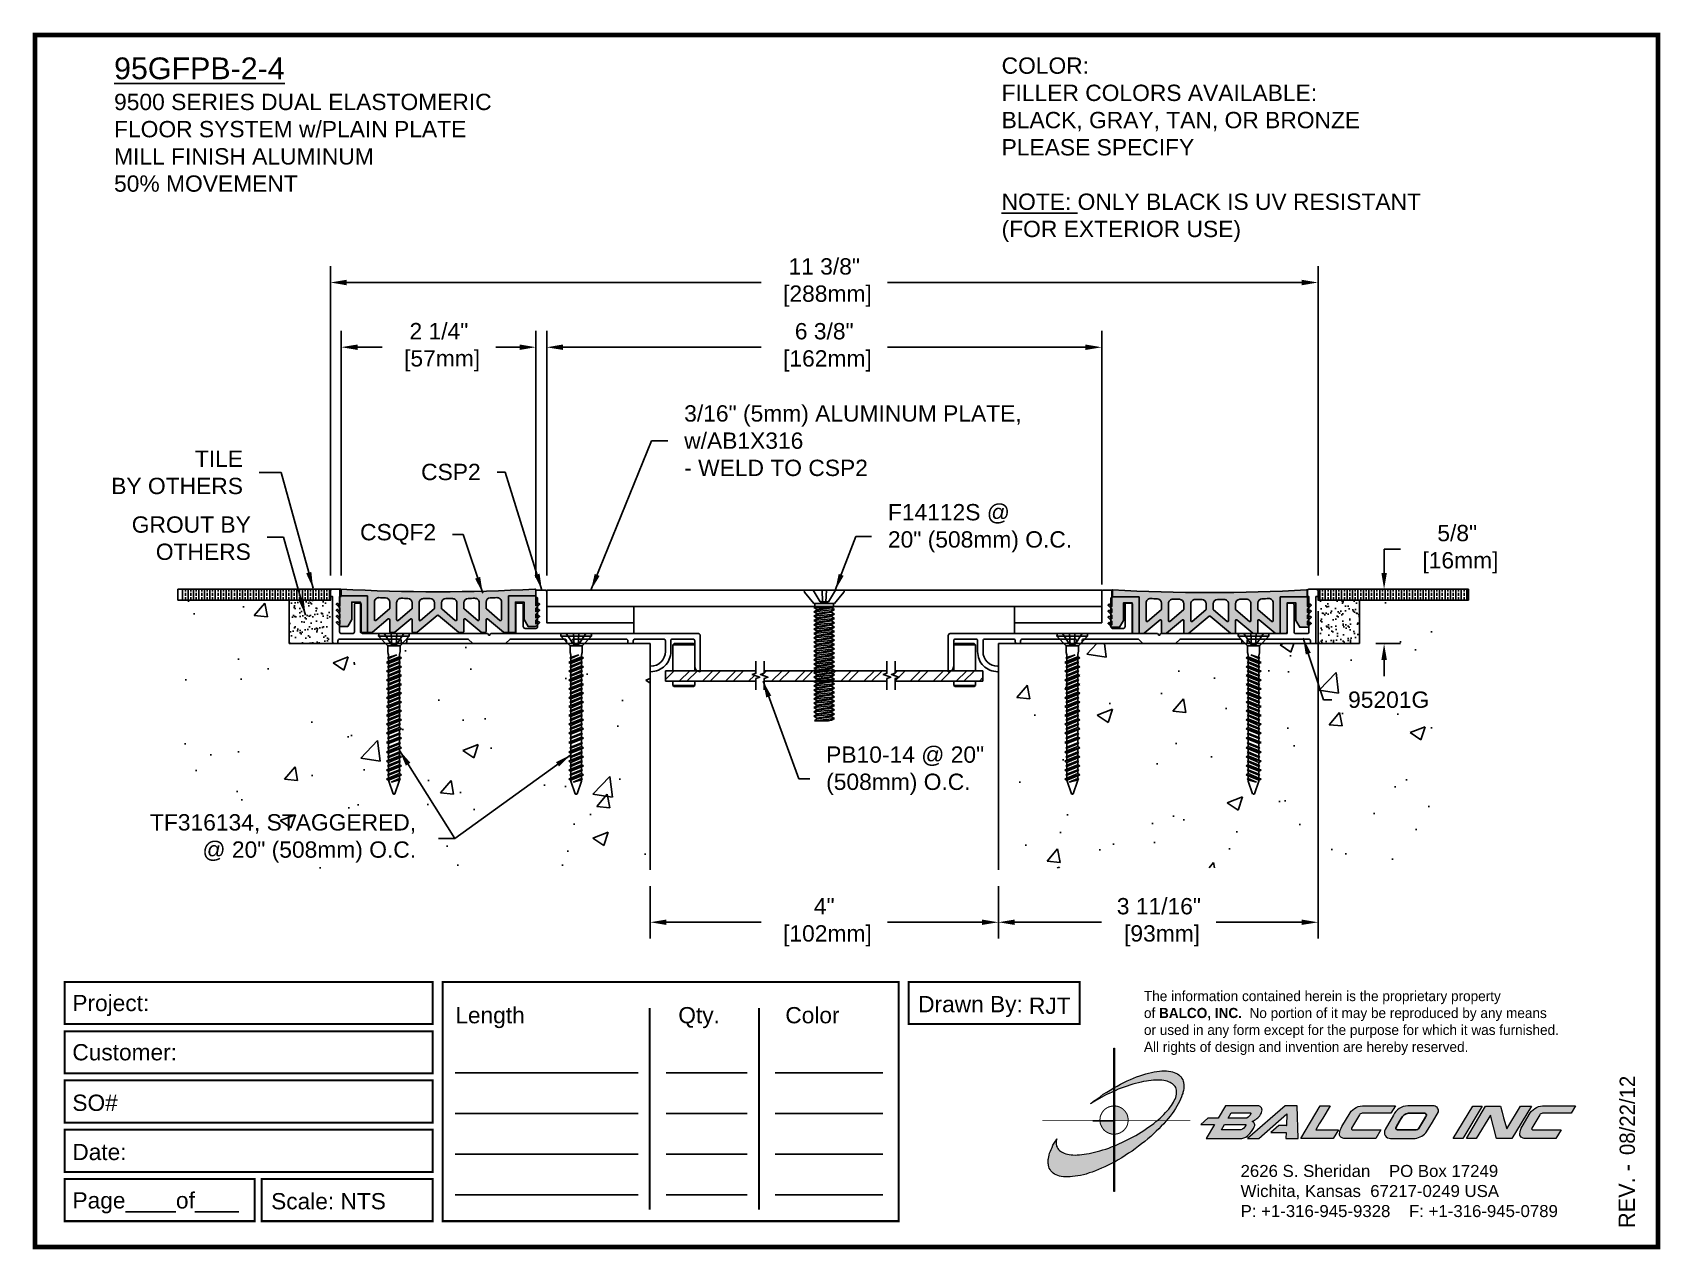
# Paper-space layout 'Layout1' of a CAD drawing. Header units: inches. Extents: x 0 to 10, y 0 to 7.5.
# The model-space entities are those that its viewports show. They can reach past a viewport. Long polylines and large blocks are cut down to what shows.
import ezdxf

# ---------------------------------------------------------------- set-up
doc = ezdxf.new("R2010")
doc.units = ezdxf.units.IN
doc.header["$MEASUREMENT"] = 0
doc.linetypes.add('DASHED', pattern=[0.75, 0.5, -0.25])
for name, color, linetype in [('anchors', 4, 'Continuous'), ('Border', 7, 'Continuous'), ('conditions', 1, 'Continuous'), ('dimensions', 3, 'Continuous'), ('Filler', 2, 'Continuous'), ('METALS', 7, 'Continuous'), ('text', 2, 'Continuous')]:
    doc.layers.add(name, color=color, linetype=linetype)
doc.styles.add('ARIAL', font='arial.ttf')
doc.styles.add('Copyright', font='ERASDEMI.TTF')
doc.dimstyles.new('Arial', dxfattribs={"dimtxt": 0.1875, "dimasz": 0.1875, "dimexe": 0.1875, "dimexo": 0.1875, "dimgap": 0.1875, "dimtad": 0, "dimtih": 1, "dimtoh": 1, "dimdec": 4, "dimzin": 0, "dimdsep": 46, "dimlunit": 4, "dimtxsty": 'ARIAL', "dimcen": 0.09, "dimadec": 0, "dimazin": 0, "dimtfac": 1, "dimtdec": 4, "dimtofl": 0, "dimtmove": 0, "dimatfit": 3, "dimfxl": 0, "dimfrac": 2, "dimtolj": 1, "dimtzin": 0, "dimarcsym": 0})

psp = doc.layouts.get("Layout1")

# ---------------------------------------------------------------- texts
at = {"insert": (6.843, 1.591), "char_height": 0.0625, "width": 50.295, "attachment_point": 1, "style": 'Copyright'}
psp.add_mtext('The information contained herein is the proprietary property\\Pof {\\fEras Bold ITC|b0|i0|c0|p34;BALCO, INC.}  No portion of it may be reproduced by any means\\Por used in any form except for the purpose for which it was furnished.\\PAll rights of design and invention are hereby reserved.', dxfattribs=at)
at = {"layer": 'Border', "insert": (7.438, 0.52), "char_height": 0.074, "width": 2.3438, "attachment_point": 1, "style": 'ARIAL'}
psp.add_mtext('2626 S. Sheridan    PO Box 17249\\PWichita, Kansas  67217-0249 USA \\PP: +1-316-945-9328    F: +1-316-945-0789', dxfattribs=at)

msp = doc.modelspace()

# ---------------------------------------------------------------- texts
at = {"layer": 'text', "attachment_point": 1, "style": 'ARIAL'}
for s, insert, char_height, width in [('{\\L95GFPB-2-4\\P\\H0.75x;\\l9500 SERIES DUAL ELASTOMERIC\\PFLOOR SYSTEM w/PLAIN PLATE\\PMILL FINISH ALUMINUM\\P50% MOVEMENT}', (0.83627, 8.1342), 0.25, 7.03125), ('COLOR:{\\L                           }   \\~\\PFILLER COLORS AVAILABLE:\\PBLACK, GRAY, TAN, OR BRONZE\\PPLEASE SPECIFY\\~\\P\\P{\\LNOTE:} ONLY BLACK IS UV RESISTANT\\P(FOR EXTERIOR USE) ', (11.03123, 8.1342), 0.1875, 4.936737)]:
    msp.add_mtext(s, dxfattribs=dict(at, insert=insert, char_height=char_height, width=width))
at = {"layer": 'text', "char_height": 0.1875, "style": 'ARIAL'}
for s, insert, attachment_point in [('3/16" (5mm) ALUMINUM PLATE,\\Pw/AB1X316\\P- WELD TO CSP2', (7.38531, 3.73242), 4), ('TILE\\PBY OTHERS', (2.31708, 3.36849), 6), ('CSP2', (5.04761, 3.37291), 6), ('F14112S @\\P20" (508mm) O.C.', (9.72547, 2.72756), 4), ('GROUT BY\\POTHERS', (2.40755, 2.61267), 6), ('CSQF2', (4.53553, 2.65709), 6), ('95201G', (15.01123, 0.75774), 4), ('PB10-14 @ 20"\\P(508mm) O.C.', (9.01607, -0.0558), 4), ('TF316134, STAGGERED,\\P@ 20" (508mm) O.C.', (4.30566, -0.83409), 6)]:
    msp.add_mtext(s, dxfattribs=dict(at, insert=insert, attachment_point=attachment_point))

# ---------------------------------------------------------------- blocks, each defined once
blk = doc.blocks.new('ACADlogo')
h = blk.add_hatch(color=256)
h.paths.add_polyline_path([(-3.346, 1.223), (-3.351, 1.223), (-3.351, 0.979), (-3.346, 0.982)])
h.paths.add_polyline_path([(-3.346, 0.961), (-3.351, 0.959), (-3.351, 0.868), (-3.346, 0.868)])
h.paths.add_polyline_path([(-3.346, 0.777), (-3.351, 0.777), (-3.351, 0.699), (-3.351, 0.695), (-3.35, 0.695), (-3.346, 0.695)])
h.paths.add_polyline_path([(-3.346, 0.864), (-3.346, 0.868), (-3.35, 0.868), (-3.351, 0.868), (-3.351, 0.777), (-3.346, 0.777), (-3.346, 0.778), (-3.348, 0.778)])
h.paths.add_polyline_path([(-3.346, 0.524), (-3.351, 0.521), (-3.351, 0.342), (-3.346, 0.342)])
h.paths.add_polyline_path([(-3.346, 0.695), (-3.351, 0.695), (-3.351, 0.621), (-3.346, 0.623)])
h.paths.add_polyline_path([(-3.346, 0.623), (-3.351, 0.621), (-3.351, 0.521), (-3.346, 0.524)])
h.paths.add_polyline_path([(-3.346, 0.982), (-3.351, 0.979), (-3.351, 0.959), (-3.346, 0.961)])
h = blk.add_hatch(color=175)
h.paths.add_polyline_path([(-3.518, 0.573), (-3.534, 0.571), (-3.548, 0.569), (-3.562, 0.567), (-3.576, 0.567), (-3.589, 0.566), (-3.602, 0.567), (-3.614, 0.568), (-3.625, 0.569), (-3.636, 0.572), (-3.646, 0.574), (-3.656, 0.577), (-3.664, 0.581), (-3.673, 0.585), (-3.679, 0.589), (-3.685, 0.595), (-3.688, 0.598), (-3.691, 0.6), (-3.695, 0.607), (-3.699, 0.614), (-3.703, 0.621), (-3.704, 0.626), (-3.705, 0.631), (-3.706, 0.637), (-3.706, 0.642), (-3.705, 0.648), (-3.705, 0.653), (-3.703, 0.659), (-3.702, 0.665), (-3.71, 0.652), (-3.717, 0.639), (-3.725, 0.626), (-3.731, 0.613), (-3.737, 0.601), (-3.741, 0.589), (-3.746, 0.577), (-3.749, 0.566), (-3.751, 0.555), (-3.753, 0.544), (-3.754, 0.538), (-3.754, 0.533), (-3.755, 0.523), (-3.754, 0.513), (-3.753, 0.508), (-3.752, 0.503), (-3.75, 0.494), (-3.748, 0.486), (-3.743, 0.477), (-3.74, 0.473), (-3.738, 0.469), (-3.734, 0.465), (-3.73, 0.461), (-3.723, 0.455), (-3.715, 0.449), (-3.706, 0.445), (-3.695, 0.44), (-3.685, 0.437), (-3.674, 0.434), (-3.661, 0.432), (-3.648, 0.431), (-3.634, 0.431), (-3.62, 0.431), (-3.604, 0.433), (-3.588, 0.435), (-3.572, 0.438), (-3.556, 0.441), (-3.538, 0.445), (-3.52, 0.449), (-3.503, 0.456), (-3.483, 0.461), (-3.464, 0.469), (-3.445, 0.477), (-3.426, 0.485), (-3.406, 0.494), (-3.385, 0.503), (-3.364, 0.514), (-3.351, 0.521), (-3.351, 0.621), (-3.364, 0.616), (-3.382, 0.609), (-3.4, 0.603), (-3.418, 0.598), (-3.436, 0.592), (-3.453, 0.587), (-3.47, 0.583), (-3.486, 0.579), (-3.503, 0.576)])
h.paths.add_polyline_path([(-3.215, 0.687), (-3.251, 0.667), (-3.289, 0.649), (-3.327, 0.631), (-3.345, 0.623), (-3.346, 0.623), (-3.346, 0.524), (-3.343, 0.525), (-3.323, 0.537), (-3.302, 0.549), (-3.28, 0.563), (-3.259, 0.577), (-3.238, 0.59), (-3.218, 0.605), (-3.198, 0.62), (-3.179, 0.635), (-3.16, 0.65), (-3.141, 0.665), (-3.123, 0.681), (-3.106, 0.696), (-3.089, 0.712), (-3.074, 0.727), (-3.058, 0.743), (-3.043, 0.759), (-3.03, 0.775), (-3.028, 0.777), (-3.085, 0.777), (-3.091, 0.772), (-3.105, 0.761), (-3.118, 0.75), (-3.134, 0.739), (-3.149, 0.729), (-3.165, 0.718), (-3.182, 0.707), (-3.198, 0.697)])
h.paths.add_polyline_path([(-2.921, 1.009), (-2.922, 1.015), (-2.924, 1.02), (-2.926, 1.029), (-2.931, 1.038), (-2.934, 1.043), (-2.936, 1.047), (-2.94, 1.05), (-2.943, 1.054), (-2.951, 1.06), (-2.959, 1.066), (-2.968, 1.071), (-2.978, 1.075), (-2.989, 1.079), (-3, 1.081), (-3.013, 1.083), (-3.026, 1.084), (-3.04, 1.084), (-3.054, 1.084), (-3.07, 1.083), (-3.085, 1.081), (-3.102, 1.079), (-3.118, 1.075), (-3.136, 1.07), (-3.153, 1.066), (-3.171, 1.06), (-3.191, 1.054), (-3.21, 1.047), (-3.229, 1.039), (-3.248, 1.031), (-3.268, 1.022), (-3.289, 1.012), (-3.31, 1.002), (-3.33, 0.991), (-3.346, 0.982), (-3.346, 0.961), (-3.342, 0.962), (-3.323, 0.971), (-3.305, 0.978), (-3.287, 0.984), (-3.268, 0.991), (-3.251, 0.996), (-3.234, 1.002), (-3.216, 1.007), (-3.199, 1.011), (-3.182, 1.015), (-3.167, 1.018), (-3.15, 1.021), (-3.136, 1.023), (-3.121, 1.025), (-3.107, 1.026), (-3.093, 1.026), (-3.079, 1.027), (-3.067, 1.026), (-3.054, 1.026), (-3.043, 1.025), (-3.032, 1.022), (-3.022, 1.02), (-3.013, 1.016), (-3.004, 1.013), (-2.997, 1.009), (-2.989, 1.005), (-2.983, 0.999), (-2.98, 0.996), (-2.978, 0.994), (-2.973, 0.987), (-2.969, 0.981), (-2.967, 0.973), (-2.965, 0.965), (-2.964, 0.957), (-2.964, 0.949), (-2.964, 0.944), (-2.965, 0.94), (-2.967, 0.93), (-2.969, 0.921), (-2.973, 0.911), (-2.978, 0.901), (-2.983, 0.891), (-2.989, 0.881), (-2.996, 0.871), (-3.004, 0.86), (-3.012, 0.849), (-3.021, 0.838), (-3.032, 0.827), (-3.042, 0.816), (-3.053, 0.805), (-3.065, 0.794), (-3.077, 0.783), (-3.085, 0.777), (-3.028, 0.777), (-3.016, 0.791), (-3.004, 0.806), (-2.992, 0.822), (-2.981, 0.837), (-2.971, 0.852), (-2.962, 0.866), (-2.954, 0.882), (-2.946, 0.896), (-2.939, 0.91), (-2.934, 0.924), (-2.929, 0.938), (-2.926, 0.944), (-2.925, 0.951), (-2.922, 0.963), (-2.92, 0.975), (-2.92, 0.982), (-2.919, 0.987), (-2.92, 0.999), (-2.92, 1.005)])
h.paths.add_polyline_path([(-3.372, 0.966), (-3.393, 0.953), (-3.415, 0.94), (-3.435, 0.925), (-3.455, 0.911), (-3.475, 0.897), (-3.494, 0.882), (-3.468, 0.898), (-3.439, 0.915), (-3.41, 0.93), (-3.396, 0.938), (-3.38, 0.945), (-3.351, 0.959), (-3.351, 0.979)])
h = blk.add_hatch(color=256)
h.paths.add_polyline_path([(-3.268, 0.814), (-3.27, 0.819), (-3.273, 0.824), (-3.276, 0.828), (-3.279, 0.833), (-3.282, 0.837), (-3.286, 0.841), (-3.29, 0.845), (-3.294, 0.849), (-3.298, 0.852), (-3.303, 0.855), (-3.308, 0.858), (-3.313, 0.86), (-3.318, 0.863), (-3.323, 0.864), (-3.328, 0.866), (-3.334, 0.867), (-3.339, 0.868), (-3.345, 0.868), (-3.346, 0.868), (-3.346, 0.777), (-3.335, 0.777), (-3.262, 0.777), (-3.262, 0.781), (-3.262, 0.787), (-3.263, 0.792), (-3.264, 0.798), (-3.265, 0.803), (-3.266, 0.808)])
h.paths.add_polyline_path([(-3.351, 0.777), (-3.436, 0.777), (-3.435, 0.773), (-3.435, 0.768), (-3.434, 0.762), (-3.432, 0.757), (-3.431, 0.752), (-3.428, 0.747), (-3.426, 0.742), (-3.423, 0.737), (-3.42, 0.732), (-3.417, 0.728), (-3.414, 0.723), (-3.41, 0.719), (-3.406, 0.716), (-3.401, 0.712), (-3.397, 0.709), (-3.392, 0.706), (-3.387, 0.704), (-3.382, 0.701), (-3.377, 0.699), (-3.372, 0.698), (-3.367, 0.696), (-3.361, 0.695), (-3.356, 0.695), (-3.351, 0.695)])
h.paths.add_polyline_path([(-3.346, 0.868), (-3.35, 0.868), (-3.351, 0.868), (-3.351, 0.777), (-3.346, 0.777)])
h = blk.add_hatch(color=256)
h.paths.add_polyline_path([(-2.438, 0.844, 0.412988), (-2.461, 0.869), (-2.663, 0.869), (-2.707, 0.794), (-2.771, 0.794), (-2.815, 0.755), (-2.73, 0.755), (-2.781, 0.668), (-2.563, 0.668, 0.107996), (-2.538, 0.677, 0.108939), (-2.494, 0.724, 0.080345), (-2.483, 0.745, 0.419497), (-2.499, 0.773, 0.149928), (-2.447, 0.815, 0.134283)])
h.paths.add_polyline_path([(-2.507, 0.821, -0.209012), (-2.532, 0.794), (-2.538, 0.794), (-2.646, 0.794), (-2.627, 0.825), (-2.51, 0.825, -0.56619)], flags=16)
h.paths.add_polyline_path([(-2.538, 0.75, -0.241309), (-2.569, 0.722), (-2.688, 0.722), (-2.669, 0.755), (-2.541, 0.755, -0.56619)], flags=16)
for points in [[(-2.285, 0.819), (-2.287, 0.748), (-2.335, 0.748), (-2.383, 0.705), (-2.29, 0.705), (-2.292, 0.668), (-2.215, 0.668), (-2.221, 0.869), (-2.295, 0.869), (-2.527, 0.668), (-2.458, 0.668)], [(-2.018, 0.869), (-2.079, 0.869), (-2.198, 0.668), (-2, 0.668), (-1.968, 0.722), (-2.107, 0.722), (-2.085, 0.759), (-2.064, 0.794)], [(-1.617, 0.869), (-1.807, 0.869, 0.270182), (-1.896, 0.825), (-1.946, 0.742, 0.109019), (-1.961, 0.695, 0.340665), (-1.945, 0.672, 0.129907), (-1.923, 0.668), (-1.738, 0.668), (-1.706, 0.722), (-1.878, 0.722), (-1.882, 0.722, -0.601242), (-1.887, 0.731), (-1.838, 0.813, -0.253048), (-1.821, 0.823), (-1.645, 0.823)], [(-1.083, 0.867), (-1.14, 0.867), (-1.261, 0.667), (-1.26, 0.667), (-1.202, 0.667)], [(-0.96, 0.83), (-0.969, 0.867), (-1.061, 0.867), (-1.179, 0.667), (-1.12, 0.667), (-1.031, 0.812), (-0.995, 0.667), (-0.9, 0.667), (-0.778, 0.867), (-0.846, 0.867), (-0.931, 0.727), (-0.951, 0.795)], [(-0.507, 0.869), (-0.697, 0.869, 0.270182), (-0.786, 0.825), (-0.836, 0.742, 0.109019), (-0.85, 0.695, 0.340665), (-0.835, 0.672, 0.129907), (-0.812, 0.668), (-0.628, 0.668), (-0.595, 0.722), (-0.768, 0.722), (-0.772, 0.722, -0.601242), (-0.777, 0.731), (-0.728, 0.813, -0.253048), (-0.71, 0.823), (-0.534, 0.823)], [(-3.346, 0.623), (-3.351, 0.621), (-3.351, 0.521), (-3.346, 0.524)]]:
    blk.add_hatch(color=256).paths.add_polyline_path(points)
h = blk.add_hatch(color=256)
h.paths.add_polyline_path([(-1.377, 0.868), (-1.383, 0.868), (-1.383, 0.868), (-1.44, 0.868), (-1.492, 0.868), (-1.541, 0.868, 0.297712), (-1.628, 0.811), (-1.68, 0.723, 0.585116), (-1.646, 0.668), (-1.506, 0.668, 0.210586), (-1.429, 0.703), (-1.415, 0.726), (-1.389, 0.769), (-1.352, 0.831, 0.4352)])
h.paths.add_polyline_path([(-1.437, 0.823, -0.603783), (-1.428, 0.805), (-1.431, 0.801), (-1.434, 0.796), (-1.438, 0.789), (-1.474, 0.728, -0.229001), (-1.489, 0.722), (-1.494, 0.722), (-1.501, 0.722), (-1.597, 0.722), (-1.604, 0.722, -0.492401), (-1.613, 0.734), (-1.601, 0.757), (-1.591, 0.775), (-1.582, 0.791, -0.238368), (-1.535, 0.823)], flags=16)
for q in [(-3.48, 0.777), (-3.351, 0.642)]:
    blk.add_line((-3.351, 0.777), q)
at = {"color": 7, "lineweight": 0}
for points in [[(-3.351, 1.223), (-3.346, 1.223), (-3.346, 0.342), (-3.351, 0.342), (-3.351, 1.223)], [(-2.292, 0.668), (-2.215, 0.668), (-2.221, 0.869), (-2.295, 0.869), (-2.527, 0.668), (-2.458, 0.668), (-2.285, 0.819), (-2.287, 0.748), (-2.286, 0.748), (-2.335, 0.748), (-2.383, 0.705), (-2.29, 0.705), (-2.292, 0.668), (-2.292, 0.668)], [(-2.198, 0.668), (-2.079, 0.869), (-2.018, 0.869), (-2.064, 0.794), (-2.085, 0.759), (-2.107, 0.722), (-1.968, 0.722), (-2, 0.668), (-2.198, 0.668), (-2.198, 0.668)], [(-1.383, 0.868), (-1.383, 0.868)], [(-1.261, 0.667), (-1.14, 0.867), (-1.083, 0.867), (-1.202, 0.667), (-1.26, 0.667), (-1.261, 0.667), (-1.261, 0.667)], [(-0.9, 0.667), (-0.995, 0.667), (-1.031, 0.812), (-1.12, 0.667), (-1.179, 0.667), (-1.061, 0.867), (-0.969, 0.867), (-0.96, 0.83), (-0.951, 0.795), (-0.931, 0.727), (-0.846, 0.867), (-0.778, 0.867), (-0.9, 0.667), (-0.9, 0.667)]]:
    blk.add_lwpolyline(points, dxfattribs=at)
at = {"color": 175, "lineweight": 0}
blk.add_lwpolyline([(-2.926, 1.029), (-2.924, 1.02), (-2.922, 1.015), (-2.921, 1.009), (-2.92, 1.005), (-2.92, 0.999), (-2.919, 0.987), (-2.92, 0.982), (-2.92, 0.975), (-2.922, 0.963), (-2.925, 0.951), (-2.926, 0.944), (-2.929, 0.938), (-2.934, 0.924), (-2.939, 0.91), (-2.946, 0.896), (-2.954, 0.882), (-2.962, 0.866), (-2.971, 0.852), (-2.981, 0.837), (-2.992, 0.822), (-3.004, 0.806), (-3.016, 0.791), (-3.03, 0.775), (-3.043, 0.759), (-3.058, 0.743), (-3.074, 0.727), (-3.089, 0.712), (-3.106, 0.696), (-3.123, 0.681), (-3.141, 0.665), (-3.16, 0.65), (-3.179, 0.635), (-3.198, 0.62), (-3.218, 0.605), (-3.238, 0.59), (-3.259, 0.577), (-3.28, 0.563), (-3.302, 0.549), (-3.323, 0.537), (-3.343, 0.525), (-3.364, 0.514), (-3.385, 0.503), (-3.406, 0.494), (-3.426, 0.485), (-3.445, 0.477), (-3.464, 0.469), (-3.483, 0.461), (-3.503, 0.456), (-3.52, 0.449), (-3.538, 0.445), (-3.556, 0.441), (-3.572, 0.438), (-3.588, 0.435), (-3.604, 0.433), (-3.62, 0.431), (-3.634, 0.431), (-3.648, 0.431), (-3.661, 0.432), (-3.674, 0.434), (-3.685, 0.437), (-3.695, 0.44), (-3.706, 0.445), (-3.715, 0.449), (-3.723, 0.455), (-3.73, 0.461), (-3.734, 0.465), (-3.738, 0.469), (-3.74, 0.473), (-3.743, 0.477), (-3.748, 0.486), (-3.75, 0.494), (-3.752, 0.503), (-3.753, 0.508), (-3.754, 0.513), (-3.755, 0.523), (-3.754, 0.533), (-3.754, 0.538), (-3.753, 0.544), (-3.751, 0.555), (-3.749, 0.566), (-3.746, 0.577), (-3.741, 0.589), (-3.737, 0.601), (-3.731, 0.613), (-3.725, 0.626), (-3.717, 0.639), (-3.71, 0.652), (-3.702, 0.665), (-3.703, 0.659), (-3.705, 0.653), (-3.705, 0.648), (-3.706, 0.642), (-3.706, 0.637), (-3.705, 0.631), (-3.704, 0.626), (-3.703, 0.621), (-3.699, 0.614), (-3.695, 0.607), (-3.691, 0.6), (-3.688, 0.598), (-3.685, 0.595), (-3.679, 0.589), (-3.673, 0.585), (-3.664, 0.581), (-3.656, 0.577), (-3.646, 0.574), (-3.636, 0.572), (-3.625, 0.569), (-3.614, 0.568), (-3.602, 0.567), (-3.589, 0.566), (-3.576, 0.567), (-3.562, 0.567), (-3.548, 0.569), (-3.534, 0.571), (-3.518, 0.573), (-3.503, 0.576), (-3.486, 0.579), (-3.47, 0.583), (-3.453, 0.587), (-3.436, 0.592), (-3.418, 0.598), (-3.4, 0.603), (-3.382, 0.609), (-3.364, 0.616), (-3.345, 0.623), (-3.327, 0.631), (-3.289, 0.649), (-3.251, 0.667), (-3.215, 0.687), (-3.198, 0.697), (-3.182, 0.707), (-3.165, 0.718), (-3.149, 0.729), (-3.134, 0.739), (-3.118, 0.75), (-3.105, 0.761), (-3.091, 0.772), (-3.077, 0.783), (-3.065, 0.794), (-3.053, 0.805), (-3.042, 0.816), (-3.032, 0.827), (-3.021, 0.838), (-3.012, 0.849), (-3.004, 0.86), (-2.996, 0.871), (-2.989, 0.881), (-2.983, 0.891), (-2.978, 0.901), (-2.973, 0.911), (-2.969, 0.921), (-2.967, 0.93), (-2.965, 0.94), (-2.964, 0.944), (-2.964, 0.949), (-2.964, 0.957), (-2.965, 0.965), (-2.967, 0.973), (-2.969, 0.981), (-2.973, 0.987), (-2.978, 0.994), (-2.98, 0.996), (-2.983, 0.999), (-2.989, 1.005), (-2.997, 1.009), (-3.004, 1.013), (-3.013, 1.016), (-3.022, 1.02), (-3.032, 1.022), (-3.043, 1.025), (-3.054, 1.026), (-3.067, 1.026), (-3.079, 1.027), (-3.093, 1.026), (-3.107, 1.026), (-3.121, 1.025), (-3.136, 1.023), (-3.15, 1.021), (-3.167, 1.018), (-3.182, 1.015), (-3.199, 1.011), (-3.216, 1.007), (-3.234, 1.002), (-3.251, 0.996), (-3.268, 0.991), (-3.287, 0.984), (-3.305, 0.978), (-3.323, 0.971), (-3.342, 0.962), (-3.38, 0.945), (-3.396, 0.938), (-3.41, 0.93), (-3.439, 0.915), (-3.468, 0.898), (-3.494, 0.882), (-3.475, 0.897), (-3.455, 0.911), (-3.435, 0.925), (-3.415, 0.94), (-3.393, 0.953), (-3.372, 0.966), (-3.351, 0.979), (-3.33, 0.991), (-3.31, 1.002), (-3.289, 1.012), (-3.268, 1.022), (-3.248, 1.031), (-3.229, 1.039), (-3.21, 1.047), (-3.191, 1.054), (-3.171, 1.06), (-3.153, 1.066), (-3.136, 1.07), (-3.118, 1.075), (-3.102, 1.079), (-3.085, 1.081), (-3.07, 1.083), (-3.054, 1.084), (-3.04, 1.084), (-3.026, 1.084), (-3.013, 1.083), (-3, 1.081), (-2.989, 1.079), (-2.978, 1.075), (-2.968, 1.071), (-2.959, 1.066), (-2.951, 1.06), (-2.943, 1.054), (-2.94, 1.05), (-2.936, 1.047), (-2.934, 1.043), (-2.931, 1.038), (-2.926, 1.029), (-2.926, 1.029)], dxfattribs=at)
at = {"color": 7, "lineweight": 0, "const_width": 0.0064}
blk.add_lwpolyline([(-3.262, 0.781), (-3.262, 0.787), (-3.263, 0.792), (-3.264, 0.798), (-3.265, 0.803), (-3.266, 0.808), (-3.268, 0.814), (-3.27, 0.819), (-3.273, 0.824), (-3.276, 0.828), (-3.279, 0.833), (-3.282, 0.837), (-3.286, 0.841), (-3.29, 0.845), (-3.294, 0.849), (-3.298, 0.852), (-3.303, 0.855), (-3.308, 0.858), (-3.313, 0.86), (-3.318, 0.863), (-3.323, 0.864), (-3.328, 0.866), (-3.334, 0.867), (-3.339, 0.868), (-3.345, 0.868), (-3.35, 0.868), (-3.356, 0.868), (-3.361, 0.867), (-3.367, 0.866), (-3.372, 0.865), (-3.377, 0.863), (-3.382, 0.862), (-3.387, 0.859), (-3.392, 0.857), (-3.397, 0.854), (-3.401, 0.851), (-3.406, 0.847), (-3.41, 0.843), (-3.414, 0.839), (-3.417, 0.835), (-3.42, 0.831), (-3.423, 0.826), (-3.426, 0.821), (-3.428, 0.816), (-3.431, 0.811), (-3.432, 0.806), (-3.434, 0.801), (-3.435, 0.795), (-3.435, 0.79), (-3.436, 0.784), (-3.436, 0.779), (-3.435, 0.773), (-3.435, 0.768), (-3.434, 0.762), (-3.432, 0.757), (-3.431, 0.752), (-3.428, 0.747), (-3.426, 0.742), (-3.423, 0.737), (-3.42, 0.732), (-3.417, 0.728), (-3.414, 0.723), (-3.41, 0.719), (-3.406, 0.716), (-3.401, 0.712), (-3.397, 0.709), (-3.392, 0.706), (-3.387, 0.704), (-3.382, 0.701), (-3.377, 0.699), (-3.372, 0.698), (-3.367, 0.696), (-3.361, 0.695), (-3.356, 0.695), (-3.35, 0.695), (-3.345, 0.695), (-3.339, 0.695), (-3.334, 0.696), (-3.328, 0.697), (-3.323, 0.698), (-3.318, 0.7), (-3.313, 0.702), (-3.308, 0.705), (-3.303, 0.708), (-3.298, 0.711), (-3.294, 0.714), (-3.29, 0.718), (-3.286, 0.721), (-3.282, 0.726), (-3.279, 0.73), (-3.276, 0.734), (-3.273, 0.739), (-3.27, 0.744), (-3.268, 0.749), (-3.266, 0.754), (-3.265, 0.76), (-3.264, 0.765), (-3.263, 0.77), (-3.262, 0.776), (-3.262, 0.781)], dxfattribs=at)
at = {"color": 7, "lineweight": 0}
for points in [[(-2.447, 0.815, 0.130368), (-2.438, 0.843, 0.448367), (-2.463, 0.869), (-2.663, 0.869), (-2.707, 0.794), (-2.771, 0.794), (-2.815, 0.755), (-2.73, 0.755), (-2.781, 0.668), (-2.563, 0.668, 0.107996), (-2.538, 0.677, 0.108939), (-2.494, 0.724, 0.077395), (-2.484, 0.744, 0.430878), (-2.499, 0.773, 0.149928)], [(-2.507, 0.821, -0.209012), (-2.532, 0.794), (-2.538, 0.794), (-2.646, 0.794), (-2.627, 0.825), (-2.512, 0.825), (-2.509, 0.825, -0.531288)], [(-1.838, 0.813), (-1.887, 0.731, 0.587385), (-1.882, 0.722), (-1.878, 0.722), (-1.706, 0.722), (-1.738, 0.668), (-1.923, 0.668, -0.129907), (-1.945, 0.672, -0.349839), (-1.961, 0.696, -0.107341), (-1.946, 0.742), (-1.896, 0.825, -0.270182), (-1.807, 0.869), (-1.617, 0.869), (-1.645, 0.823), (-1.821, 0.823, 0.252436)], [(-1.68, 0.723, 0.585116), (-1.646, 0.668), (-1.506, 0.668, 0.210586), (-1.429, 0.703), (-1.415, 0.726), (-1.389, 0.769), (-1.352, 0.831, 0.4352), (-1.377, 0.868), (-1.383, 0.868), (-1.383, 0.868), (-1.44, 0.868), (-1.492, 0.868), (-1.541, 0.868, 0.297712), (-1.628, 0.811)], [(-0.728, 0.813), (-0.777, 0.731, 0.587385), (-0.772, 0.722), (-0.768, 0.722), (-0.595, 0.722), (-0.628, 0.668), (-0.812, 0.668, -0.129907), (-0.835, 0.672, -0.349839), (-0.85, 0.696, -0.107341), (-0.836, 0.742), (-0.786, 0.825, -0.270182), (-0.697, 0.869), (-0.507, 0.869), (-0.534, 0.823), (-0.71, 0.823, 0.252436)], [(-2.569, 0.722), (-2.688, 0.722), (-2.669, 0.755), (-2.543, 0.755), (-2.54, 0.755, -0.531288), (-2.538, 0.75, -0.241309)]]:
    blk.add_lwpolyline(points, format="xyb", close=True, dxfattribs=at)
blk.add_lwpolyline([(-1.437, 0.823), (-1.535, 0.823, 0.238368), (-1.582, 0.791), (-1.591, 0.775), (-1.601, 0.757), (-1.613, 0.734, 0.490298), (-1.604, 0.722), (-1.597, 0.722), (-1.501, 0.722), (-1.494, 0.722), (-1.489, 0.722, 0.229001), (-1.474, 0.728), (-1.438, 0.789), (-1.434, 0.796), (-1.431, 0.801), (-1.428, 0.805, 0.603783)], format="xyb", close=True)
blk.add_lwpolyline([(-2.879, 0.777, 0.00455, 0.00455, 0), (-3.791, 0.777, 0.00183, 0.00183, 0), (-3.791, 0.777, 0.00183, 0.00183, 0)], format="xyseb", dxfattribs=at)
blk = doc.blocks.new('Quantity Data')
at = {"layer": 'Border', "color": 253}
for p, q in [((2.755, 1.254), (3.881, 1.254)), ((4.054, 1.254), (4.553, 1.254)), ((4.725, 1.254), (5.389, 1.254)), ((2.755, 1.004), (3.881, 1.004)), ((4.054, 1.004), (4.553, 1.004)), ((4.725, 1.004), (5.389, 1.004)), ((2.755, 0.754), (3.881, 0.754)), ((4.054, 0.754), (4.553, 0.754)), ((4.725, 0.754), (5.389, 0.754)), ((2.755, 0.504), (3.881, 0.504)), ((4.054, 0.504), (4.553, 0.504)), ((4.725, 0.504), (5.389, 0.504))]:
    blk.add_line(p, q, dxfattribs=at)
at = {"layer": 'Border', "const_width": 0.0125}
blk.add_lwpolyline([(5.485, 0.341), (2.678, 0.341), (2.678, 1.813), (5.485, 1.813)], close=True, dxfattribs=at)
for points in [[(3.953, 1.653), (3.953, 0.412)], [(4.625, 1.653), (4.625, 0.412)]]:
    blk.add_lwpolyline(points, dxfattribs=at)
at = {"layer": 'Border', "style": 'ARIAL'}
for s, p in [('Length', (2.756, 1.559)), ('Qty.', (4.129, 1.559)), ('Color', (4.788, 1.559))]:
    blk.add_text(s, height=0.1, dxfattribs=at).set_placement(p)
blk = doc.blocks.new('Drawn By')
at = {"layer": 'Border', "const_width": 0.0125}
blk.add_lwpolyline([(5.38, 1.813), (6.432, 1.813), (6.432, 1.554), (5.38, 1.554)], close=True, dxfattribs=at)
at = {"layer": 'Border', "style": 'ARIAL'}
blk.add_text('Drawn By: ', height=0.1, dxfattribs=at).set_placement((5.438, 1.627))
blk.add_attdef('XXX', (6.12, 1.617), '', height=0.1, dxfattribs=at)
blk = doc.blocks.new('Project Info')
at = {"layer": 'Border', "const_width": 0.0125}
for points in [[(0.182, 1.813), (2.448, 1.813), (2.448, 1.554), (0.182, 1.554)], [(0.182, 1.51), (2.448, 1.51), (2.448, 1.251), (0.182, 1.251)], [(0.182, 1.207), (2.448, 1.207), (2.448, 0.947), (0.182, 0.947)], [(0.182, 0.904), (2.448, 0.904), (2.448, 0.644), (0.182, 0.644)], [(0.182, 0.6), (1.352, 0.6), (1.352, 0.341), (0.182, 0.341)], [(1.396, 0.6), (2.448, 0.6), (2.448, 0.341), (1.396, 0.341)]]:
    blk.add_lwpolyline(points, close=True, dxfattribs=at)
at = {"layer": 'Border', "style": 'ARIAL'}
for s, p in [('Project:', (0.23, 1.634)), ('Customer:', (0.23, 1.331)), ('SO#', (0.23, 1.02)), ('Date:', (0.23, 0.717)), ('Page%%u        %%uof%%u       ', (0.231, 0.419)), ('Scale: NTS', (1.454, 0.414))]:
    blk.add_text(s, height=0.1, dxfattribs=at).set_placement(p)
blk = doc.blocks.new('REV')
at = {"style": 'Copyright'}
blk.add_text('REV. -', height=0.1, rotation=90, dxfattribs=at).set_placement((-0.142, 0.117))
at = {"style": 'Copyright', "flags": 4}
blk.add_attdef('REVISIONDATE', (-0.142, 0.566), '', height=0.0938, rotation=90, dxfattribs=at)
blk = doc.blocks.new('*D1')
at = {"layer": 'DEFPOINTS', "color": 0}
for p in [(12.181, 4.806), (5.806, 1.998), (12.181, 1.893)]:
    blk.add_point(p, dxfattribs=at)
at = {"layer": 'dimensions', "color": 0, "lineweight": -2}
for p, q in [((5.806, 2.185), (5.806, 4.994)), ((12.181, 2.08), (12.181, 4.994)), ((5.994, 4.806), (8.269, 4.806)), ((11.994, 4.806), (9.719, 4.806))]:
    blk.add_line(p, q, dxfattribs=at)
at = {"layer": 'dimensions', "color": 0}
for points in [[(5.994, 4.838), (5.994, 4.775), (5.806, 4.806)], [(11.994, 4.838), (11.994, 4.775), (12.181, 4.806)]]:
    blk.add_solid(points, dxfattribs=at)
at = {"layer": 'dimensions', "color": 0, "insert": (8.994, 4.806), "char_height": 0.1875, "attachment_point": 5, "style": 'ARIAL'}
blk.add_mtext('\\A1;6 3/8"\\P [162mm]', dxfattribs=at)
blk = doc.blocks.new('*D2')
at = {"layer": 'DEFPOINTS', "color": 0}
for p in [(14.666, 5.55), (3.321, 1.998), (14.666, 1.998)]:
    blk.add_point(p, dxfattribs=at)
at = {"layer": 'dimensions', "color": 0, "lineweight": -2}
for p, q in [((3.321, 2.185), (3.321, 5.737)), ((14.666, 2.185), (14.666, 5.737)), ((3.509, 5.55), (8.269, 5.55)), ((14.479, 5.55), (9.719, 5.55))]:
    blk.add_line(p, q, dxfattribs=at)
at = {"layer": 'dimensions', "color": 0}
for points in [[(3.509, 5.581), (3.509, 5.518), (3.321, 5.55)], [(14.479, 5.581), (14.479, 5.518), (14.666, 5.55)]]:
    blk.add_solid(points, dxfattribs=at)
at = {"layer": 'dimensions', "color": 0, "insert": (8.994, 5.55), "char_height": 0.1875, "attachment_point": 5, "style": 'ARIAL'}
blk.add_mtext('\\A1;11 3/8"\\P [288mm]', dxfattribs=at)
blk = doc.blocks.new('F14112S')
for p, q in [((-0.214, 0), (0.214, 0)), ((-0.128, 0), (-0.047, -0.137)), ((-0.025, 0), (-0.02, -0.137)), ((0.025, 0), (0.02, -0.137)), ((0.128, 0), (0.048, -0.137)), ((-0.119, -0.155), (-0.226, -0.024)), ((-0.119, -0.155), (0.119, -0.155)), ((-0.108, -0.155), (-0.108, -0.195)), ((0.048, -0.137), (-0.047, -0.137)), ((0.108, -0.155), (0.108, -0.195)), ((0.119, -0.155), (0.226, -0.024)), ((-0.119, -0.2), (-0.108, -0.195)), ((-0.119, -0.2), (-0.068, -0.195)), ((-0.119, -0.2), (-0.085, -0.22)), ((-0.119, -0.25), (0.119, -0.225)), ((-0.119, -0.25), (-0.085, -0.23)), ((-0.119, -0.25), (-0.085, -0.27)), ((-0.119, -0.3), (0.119, -0.275)), ((-0.119, -0.3), (-0.085, -0.28)), ((-0.119, -0.3), (-0.085, -0.32)), ((-0.119, -0.35), (0.119, -0.325)), ((-0.119, -0.35), (-0.085, -0.33)), ((-0.119, -0.35), (-0.085, -0.37)), ((0.108, -0.195), (-0.108, -0.195)), ((-0.085, -0.22), (0.085, -0.195)), ((-0.085, -0.23), (0.085, -0.205)), ((-0.085, -0.22), (-0.085, -0.23)), ((-0.085, -0.27), (0.085, -0.245)), ((-0.085, -0.28), (0.085, -0.255)), ((-0.085, -0.27), (-0.085, -0.28)), ((-0.085, -0.32), (0.085, -0.295)), ((-0.085, -0.33), (0.085, -0.305)), ((-0.085, -0.32), (-0.085, -0.33)), ((-0.085, -0.37), (0.085, -0.345)), ((-0.085, -0.38), (0.085, -0.355)), ((-0.085, -0.37), (-0.085, -0.38)), ((0.108, -0.195), (0.085, -0.205)), ((0.119, -0.225), (0.085, -0.205)), ((0.119, -0.225), (0.085, -0.245)), ((0.085, -0.245), (0.085, -0.255)), ((0.119, -0.275), (0.085, -0.255)), ((0.119, -0.275), (0.085, -0.295)), ((0.085, -0.295), (0.085, -0.305)), ((0.119, -0.325), (0.085, -0.305)), ((0.119, -0.325), (0.085, -0.345)), ((0.085, -0.345), (0.085, -0.355)), ((0.119, -0.375), (0.085, -0.355)), ((-0.119, -0.4), (0.119, -0.375)), ((-0.119, -0.4), (-0.085, -0.38)), ((-0.119, -0.4), (-0.085, -0.42)), ((-0.119, -0.45), (0.119, -0.425)), ((-0.119, -0.45), (-0.085, -0.43)), ((-0.119, -0.45), (-0.085, -0.47)), ((-0.119, -0.5), (0.119, -0.475)), ((-0.119, -0.5), (-0.085, -0.48)), ((-0.119, -0.5), (-0.085, -0.52)), ((-0.119, -0.55), (0.119, -0.525)), ((-0.119, -0.55), (-0.085, -0.53)), ((-0.119, -0.55), (-0.085, -0.57)), ((-0.085, -0.42), (0.085, -0.395)), ((-0.085, -0.43), (0.085, -0.405)), ((-0.085, -0.42), (-0.085, -0.43)), ((-0.085, -0.47), (0.085, -0.445)), ((-0.085, -0.48), (0.085, -0.455)), ((-0.085, -0.47), (-0.085, -0.48)), ((-0.085, -0.52), (0.085, -0.495)), ((-0.085, -0.53), (0.085, -0.505)), ((-0.085, -0.52), (-0.085, -0.53)), ((-0.085, -0.57), (0.085, -0.545)), ((-0.085, -0.58), (0.085, -0.555)), ((0.119, -0.375), (0.085, -0.395)), ((0.085, -0.395), (0.085, -0.405)), ((0.119, -0.425), (0.085, -0.405)), ((0.119, -0.425), (0.085, -0.445)), ((0.085, -0.445), (0.085, -0.455)), ((0.119, -0.475), (0.085, -0.455)), ((0.119, -0.475), (0.085, -0.495)), ((0.085, -0.495), (0.085, -0.505)), ((0.119, -0.525), (0.085, -0.505)), ((0.119, -0.525), (0.085, -0.545)), ((0.085, -0.545), (0.085, -0.555)), ((0.119, -0.575), (0.085, -0.555)), ((-0.119, -0.6), (0.119, -0.575)), ((-0.119, -0.6), (-0.085, -0.58)), ((-0.119, -0.6), (-0.085, -0.62)), ((-0.119, -0.65), (0.119, -0.625)), ((-0.119, -0.65), (-0.085, -0.63)), ((-0.119, -0.65), (-0.085, -0.67)), ((-0.119, -0.7), (0.119, -0.675)), ((-0.119, -0.7), (-0.085, -0.68)), ((-0.119, -0.7), (-0.085, -0.72)), ((-0.119, -0.75), (0.119, -0.725)), ((-0.119, -0.75), (-0.085, -0.73)), ((-0.085, -0.57), (-0.085, -0.58)), ((-0.085, -0.62), (0.085, -0.595)), ((-0.085, -0.63), (0.085, -0.605)), ((-0.085, -0.62), (-0.085, -0.63)), ((-0.085, -0.67), (0.085, -0.645)), ((-0.085, -0.68), (0.085, -0.655)), ((-0.085, -0.67), (-0.085, -0.68)), ((-0.085, -0.72), (0.085, -0.695)), ((-0.085, -0.73), (0.085, -0.705)), ((-0.085, -0.72), (-0.085, -0.73)), ((-0.085, -0.77), (0.085, -0.745)), ((0.119, -0.575), (0.085, -0.595)), ((0.085, -0.595), (0.085, -0.605)), ((0.119, -0.625), (0.085, -0.605)), ((0.119, -0.625), (0.085, -0.645)), ((0.085, -0.645), (0.085, -0.655)), ((0.119, -0.675), (0.085, -0.655)), ((0.119, -0.675), (0.085, -0.695)), ((0.085, -0.695), (0.085, -0.705)), ((0.119, -0.725), (0.085, -0.705)), ((0.119, -0.725), (0.085, -0.745)), ((0.085, -0.745), (0.085, -0.755)), ((-0.119, -0.75), (-0.085, -0.77)), ((-0.119, -0.8), (0.119, -0.775)), ((-0.119, -0.8), (-0.085, -0.78)), ((-0.119, -0.8), (-0.085, -0.82)), ((-0.119, -0.85), (0.119, -0.825)), ((-0.119, -0.85), (-0.085, -0.83)), ((-0.119, -0.85), (-0.085, -0.87)), ((-0.119, -0.9), (0.119, -0.875)), ((-0.119, -0.9), (-0.085, -0.88)), ((-0.119, -0.9), (-0.085, -0.92)), ((-0.119, -0.95), (0.119, -0.925)), ((-0.119, -0.95), (-0.085, -0.93)), ((-0.085, -0.78), (0.085, -0.755)), ((-0.085, -0.77), (-0.085, -0.78)), ((-0.085, -0.82), (0.085, -0.795)), ((-0.085, -0.83), (0.085, -0.805)), ((-0.085, -0.82), (-0.085, -0.83)), ((-0.085, -0.87), (0.085, -0.845)), ((-0.085, -0.88), (0.085, -0.855)), ((-0.085, -0.87), (-0.085, -0.88)), ((-0.085, -0.92), (0.085, -0.895)), ((-0.085, -0.93), (0.085, -0.905)), ((-0.085, -0.92), (-0.085, -0.93)), ((0.119, -0.775), (0.085, -0.755)), ((0.119, -0.775), (0.085, -0.795)), ((0.085, -0.795), (0.085, -0.805)), ((0.119, -0.825), (0.085, -0.805)), ((0.119, -0.825), (0.085, -0.845)), ((0.085, -0.845), (0.085, -0.855)), ((0.119, -0.875), (0.085, -0.855)), ((0.119, -0.875), (0.085, -0.895)), ((0.085, -0.895), (0.085, -0.905)), ((0.119, -0.925), (0.085, -0.905)), ((0.119, -0.925), (0.085, -0.945)), ((-0.119, -0.95), (-0.085, -0.97)), ((-0.119, -1), (0.119, -0.975)), ((-0.119, -1), (-0.085, -0.98)), ((-0.119, -1), (-0.085, -1.02)), ((-0.119, -1.05), (0.119, -1.025)), ((-0.119, -1.05), (-0.085, -1.03)), ((-0.119, -1.05), (-0.085, -1.07)), ((-0.119, -1.1), (0.119, -1.075)), ((-0.119, -1.1), (-0.085, -1.08)), ((-0.119, -1.1), (-0.085, -1.12)), ((-0.085, -0.97), (0.085, -0.945)), ((-0.085, -0.98), (0.085, -0.955)), ((-0.085, -0.97), (-0.085, -0.98)), ((-0.085, -1.02), (0.085, -0.995)), ((-0.085, -1.03), (0.085, -1.005)), ((-0.085, -1.02), (-0.085, -1.03)), ((-0.085, -1.07), (0.085, -1.045)), ((-0.085, -1.08), (0.085, -1.055)), ((-0.085, -1.07), (-0.085, -1.08)), ((-0.085, -1.12), (0.085, -1.095)), ((-0.085, -1.13), (0.085, -1.105)), ((-0.085, -1.12), (-0.085, -1.13)), ((0.085, -0.945), (0.085, -0.955)), ((0.119, -0.975), (0.085, -0.955)), ((0.119, -0.975), (0.085, -0.995)), ((0.085, -0.995), (0.085, -1.005)), ((0.119, -1.025), (0.085, -1.005)), ((0.119, -1.025), (0.085, -1.045)), ((0.085, -1.045), (0.085, -1.055)), ((0.119, -1.075), (0.085, -1.055)), ((0.119, -1.075), (0.085, -1.095)), ((0.085, -1.095), (0.085, -1.105)), ((0.119, -1.125), (0.085, -1.105)), ((-0.119, -1.15), (0.119, -1.125)), ((-0.119, -1.15), (-0.085, -1.13)), ((-0.119, -1.15), (-0.085, -1.17)), ((-0.119, -1.2), (0.119, -1.175)), ((-0.119, -1.2), (-0.085, -1.18)), ((-0.119, -1.2), (-0.085, -1.22)), ((-0.119, -1.25), (0.119, -1.225)), ((-0.119, -1.25), (-0.085, -1.23)), ((-0.119, -1.25), (-0.085, -1.27)), ((-0.119, -1.3), (0.119, -1.275)), ((-0.119, -1.3), (-0.085, -1.28)), ((-0.119, -1.3), (-0.085, -1.32)), ((-0.085, -1.17), (0.085, -1.145)), ((-0.085, -1.18), (0.085, -1.155)), ((-0.085, -1.17), (-0.085, -1.18)), ((-0.085, -1.22), (0.085, -1.195)), ((-0.085, -1.23), (0.085, -1.205)), ((-0.085, -1.22), (-0.085, -1.23)), ((-0.085, -1.27), (0.085, -1.245)), ((-0.085, -1.28), (0.085, -1.255)), ((-0.085, -1.27), (-0.085, -1.28)), ((-0.085, -1.32), (0.085, -1.295)), ((-0.085, -1.33), (0.085, -1.305)), ((0.119, -1.125), (0.085, -1.145)), ((0.085, -1.145), (0.085, -1.155)), ((0.119, -1.175), (0.085, -1.155)), ((0.119, -1.175), (0.085, -1.195)), ((0.085, -1.195), (0.085, -1.205)), ((0.119, -1.225), (0.085, -1.205)), ((0.119, -1.225), (0.085, -1.245)), ((0.085, -1.245), (0.085, -1.255)), ((0.119, -1.275), (0.085, -1.255)), ((0.119, -1.275), (0.085, -1.295)), ((0.085, -1.295), (0.085, -1.305)), ((0.119, -1.325), (0.085, -1.305)), ((-0.119, -1.35), (0.119, -1.325)), ((-0.119, -1.35), (-0.085, -1.33)), ((-0.119, -1.35), (-0.085, -1.37)), ((-0.119, -1.4), (0.119, -1.375)), ((-0.119, -1.4), (-0.085, -1.38)), ((-0.119, -1.4), (-0.085, -1.42)), ((-0.119, -1.45), (0.119, -1.425)), ((-0.119, -1.45), (-0.085, -1.43)), ((-0.119, -1.45), (-0.085, -1.47)), ((-0.11, -1.5), (0.119, -1.475)), ((-0.11, -1.5), (-0.085, -1.48)), ((-0.085, -1.32), (-0.085, -1.33)), ((-0.085, -1.37), (0.085, -1.345)), ((-0.085, -1.38), (0.085, -1.355)), ((-0.085, -1.37), (-0.085, -1.38)), ((-0.085, -1.42), (0.085, -1.395)), ((-0.085, -1.43), (0.085, -1.405)), ((-0.085, -1.42), (-0.085, -1.43)), ((-0.085, -1.47), (0.085, -1.445)), ((-0.085, -1.48), (0.085, -1.455)), ((-0.085, -1.47), (-0.085, -1.48)), ((0.048, -1.5), (0.085, -1.495)), ((0.119, -1.325), (0.085, -1.345)), ((0.085, -1.345), (0.085, -1.355)), ((0.119, -1.375), (0.085, -1.355)), ((0.119, -1.375), (0.085, -1.395)), ((0.085, -1.395), (0.085, -1.405)), ((0.119, -1.425), (0.085, -1.405)), ((0.119, -1.425), (0.085, -1.445)), ((0.085, -1.445), (0.085, -1.455)), ((0.119, -1.475), (0.085, -1.455)), ((0.119, -1.475), (0.085, -1.495)), ((-0.11, -1.5), (0.048, -1.5))]:
    blk.add_line(p, q)
for centre, start, end in [((-0.214, -0.015), 90, 219.032), ((0.214, -0.015), 320.968, 90)]:
    blk.add_arc(centre, 0.015, start, end)
blk = doc.blocks.new('*D3')
at = {"layer": 'DEFPOINTS', "color": 0}
for p in [(14.666, 1.963), (10.994, -1.196), (10.994, -1.797)]:
    blk.add_point(p, dxfattribs=at)
at = {"layer": 'dimensions', "color": 0, "lineweight": -2}
for p, q in [((14.666, 1.775), (14.666, -1.985)), ((10.994, -1.383), (10.994, -1.985)), ((11.181, -1.797), (12.178, -1.797)), ((14.479, -1.797), (13.497, -1.797))]:
    blk.add_line(p, q, dxfattribs=at)
at = {"layer": 'dimensions', "color": 0}
for points in [[(11.181, -1.766), (11.181, -1.828), (10.994, -1.797)], [(14.479, -1.766), (14.479, -1.828), (14.666, -1.797)]]:
    blk.add_solid(points, dxfattribs=at)
at = {"layer": 'dimensions', "color": 0, "insert": (12.838, -1.797), "char_height": 0.1875, "attachment_point": 5, "style": 'ARIAL'}
blk.add_mtext('\\A1;3 11/16"\\P [93mm]', dxfattribs=at)
blk = doc.blocks.new('*D4')
at = {"layer": 'DEFPOINTS', "color": 0}
for p in [(6.994, -1.196), (10.994, -1.196), (10.994, -1.797)]:
    blk.add_point(p, dxfattribs=at)
at = {"layer": 'dimensions', "color": 0, "lineweight": -2}
for p, q in [((6.994, -1.383), (6.994, -1.985)), ((10.994, -1.383), (10.994, -1.985)), ((7.181, -1.797), (8.269, -1.797)), ((10.806, -1.797), (9.719, -1.797))]:
    blk.add_line(p, q, dxfattribs=at)
at = {"layer": 'dimensions', "color": 0}
for points in [[(7.181, -1.766), (7.181, -1.828), (6.994, -1.797)], [(10.806, -1.766), (10.806, -1.828), (10.994, -1.797)]]:
    blk.add_solid(points, dxfattribs=at)
at = {"layer": 'dimensions', "color": 0, "insert": (8.994, -1.797), "char_height": 0.1875, "attachment_point": 5, "style": 'ARIAL'}
blk.add_mtext('\\A1;4"\\P [102mm]', dxfattribs=at)
blk = doc.blocks.new('*D5')
at = {"layer": 'DEFPOINTS', "color": 0}
for p in [(5.681, 4.807), (3.446, 1.998), (5.681, 1.975)]:
    blk.add_point(p, dxfattribs=at)
at = {"layer": 'dimensions', "color": 0, "lineweight": -2}
for p, q in [((3.446, 2.185), (3.446, 4.994)), ((5.681, 2.163), (5.681, 4.994)), ((3.634, 4.807), (3.916, 4.807)), ((5.494, 4.807), (5.22, 4.807))]:
    blk.add_line(p, q, dxfattribs=at)
at = {"layer": 'dimensions', "color": 0}
for points in [[(3.634, 4.838), (3.634, 4.775), (3.446, 4.807)], [(5.494, 4.838), (5.494, 4.775), (5.681, 4.807)]]:
    blk.add_solid(points, dxfattribs=at)
at = {"layer": 'dimensions', "color": 0, "insert": (4.568, 4.807), "char_height": 0.1875, "attachment_point": 5, "style": 'ARIAL'}
blk.add_mtext('\\A1;2 1/4"\\P [57mm]', dxfattribs=at)
blk = doc.blocks.new('csp2')
blk.add_lwpolyline([(0, 0.33, -0.414214), (0.02, 0.35), (0.066, 0.35, -0.414214), (0.086, 0.33), (0.086, 0.08, 0.414214), (0.106, 0.06), (0.23, 0.06, 0.414214), (0.25, 0.08), (0.25, 0.405, 0.414214), (0.24, 0.415, -0.414214), (0.23, 0.425), (0.23, 0.49, -0.414214), (0.24, 0.5), (0.335, 0.5, -0.414214), (0.355, 0.48), (0.355, 0.135, 0.414214), (0.365, 0.125), (1.355, 0.125), (1.355, 0), (0.335, 0), (0.02, 0, -0.414214), (0, 0.02)], format="xyb", close=True)
blk = doc.blocks.new('A$C63CB1885')
for p, q in [((-0.176, 0), (-0.175, 0.018)), ((-0.176, 0), (0.176, 0)), ((-0.176, 0), (-0.07, -0.113)), ((-0.163, 0.029), (0.163, 0.029)), ((0.07, -0.113), (0.176, 0)), ((0.176, 0), (0.175, 0.018)), ((-0.07, -0.113), (0.07, -0.113)), ((-0.07, -0.113), (-0.07, -0.18)), ((0.07, -0.113), (0.07, -0.18)), ((-0.086, -0.302), (0.086, -0.251)), ((-0.086, -0.302), (-0.062, -0.289)), ((-0.086, -0.302), (-0.062, -0.315)), ((-0.086, -0.403), (0.086, -0.353)), ((-0.074, -0.251), (0.032, -0.215)), ((-0.074, -0.251), (-0.062, -0.245)), ((-0.074, -0.251), (-0.062, -0.257)), ((-0.074, -0.353), (0.074, -0.302)), ((-0.074, -0.353), (-0.062, -0.346)), ((-0.074, -0.353), (-0.062, -0.359)), ((-0.069, -0.189), (-0.063, -0.215)), ((-0.062, -0.245), (0.032, -0.215)), ((0.032, -0.215), (-0.062, -0.257)), ((-0.062, -0.225), (-0.062, -0.245)), ((0.062, -0.238), (-0.062, -0.289)), ((-0.062, -0.257), (-0.062, -0.289)), ((0.062, -0.264), (-0.062, -0.315)), ((-0.062, -0.346), (0.062, -0.296)), ((0.062, -0.308), (-0.062, -0.359)), ((-0.062, -0.315), (-0.062, -0.346)), ((0.062, -0.34), (-0.062, -0.391)), ((-0.062, -0.359), (-0.062, -0.391)), ((0.062, -0.366), (-0.062, -0.416)), ((0.062, -0.225), (0.062, -0.238)), ((0.086, -0.251), (0.062, -0.238)), ((0.086, -0.251), (0.062, -0.264)), ((0.062, -0.264), (0.062, -0.296)), ((0.074, -0.302), (0.062, -0.296)), ((0.074, -0.302), (0.062, -0.308)), ((0.062, -0.308), (0.062, -0.34)), ((0.086, -0.353), (0.062, -0.34)), ((0.086, -0.353), (0.062, -0.366)), ((0.062, -0.366), (0.062, -0.397)), ((0.069, -0.189), (0.063, -0.215)), ((-0.086, -0.403), (-0.062, -0.391)), ((-0.086, -0.403), (-0.062, -0.416)), ((-0.086, -0.505), (0.086, -0.454)), ((-0.086, -0.505), (-0.062, -0.492)), ((-0.086, -0.505), (-0.062, -0.518)), ((-0.086, -0.607), (0.086, -0.556)), ((-0.074, -0.454), (0.074, -0.403)), ((-0.074, -0.454), (-0.062, -0.448)), ((-0.074, -0.454), (-0.062, -0.46)), ((-0.074, -0.556), (0.074, -0.505)), ((-0.074, -0.556), (-0.062, -0.55)), ((-0.074, -0.556), (-0.062, -0.562)), ((-0.062, -0.448), (0.062, -0.397)), ((0.062, -0.41), (-0.062, -0.46)), ((-0.062, -0.416), (-0.062, -0.448)), ((0.062, -0.441), (-0.062, -0.492)), ((-0.062, -0.46), (-0.062, -0.492)), ((0.062, -0.467), (-0.062, -0.518)), ((-0.062, -0.55), (0.062, -0.499)), ((0.062, -0.511), (-0.062, -0.562)), ((-0.062, -0.518), (-0.062, -0.55)), ((0.062, -0.543), (-0.062, -0.594)), ((0.074, -0.403), (0.062, -0.397)), ((0.074, -0.403), (0.062, -0.41)), ((0.062, -0.41), (0.062, -0.441)), ((0.086, -0.454), (0.062, -0.441)), ((0.086, -0.454), (0.062, -0.467)), ((0.062, -0.467), (0.062, -0.499)), ((0.074, -0.505), (0.062, -0.499)), ((0.074, -0.505), (0.062, -0.511)), ((0.062, -0.511), (0.062, -0.543)), ((0.086, -0.556), (0.062, -0.543)), ((0.086, -0.556), (0.062, -0.569)), ((-0.086, -0.607), (-0.062, -0.594)), ((-0.086, -0.607), (-0.062, -0.619)), ((-0.086, -0.708), (0.086, -0.657)), ((-0.086, -0.708), (-0.062, -0.695)), ((-0.086, -0.708), (-0.062, -0.721)), ((-0.074, -0.657), (0.074, -0.607)), ((-0.074, -0.657), (-0.062, -0.651)), ((-0.074, -0.657), (-0.062, -0.664)), ((-0.074, -0.759), (0.074, -0.708)), ((-0.062, -0.562), (-0.062, -0.594)), ((0.062, -0.569), (-0.062, -0.619)), ((-0.062, -0.651), (0.062, -0.6)), ((0.062, -0.613), (-0.062, -0.664)), ((-0.062, -0.619), (-0.062, -0.651)), ((0.062, -0.644), (-0.062, -0.695)), ((-0.062, -0.664), (-0.062, -0.695)), ((0.062, -0.67), (-0.062, -0.721)), ((-0.062, -0.753), (0.062, -0.702)), ((0.062, -0.714), (-0.062, -0.765)), ((-0.062, -0.721), (-0.062, -0.753)), ((0.062, -0.746), (-0.062, -0.797)), ((0.062, -0.569), (0.062, -0.6)), ((0.074, -0.607), (0.062, -0.6)), ((0.074, -0.607), (0.062, -0.613)), ((0.062, -0.613), (0.062, -0.644)), ((0.086, -0.657), (0.062, -0.644)), ((0.086, -0.657), (0.062, -0.67)), ((0.062, -0.67), (0.062, -0.702)), ((0.074, -0.708), (0.062, -0.702)), ((0.074, -0.708), (0.062, -0.714)), ((0.062, -0.714), (0.062, -0.746)), ((0.086, -0.759), (0.062, -0.746)), ((-0.086, -0.81), (0.086, -0.759)), ((-0.086, -0.81), (-0.062, -0.797)), ((-0.086, -0.81), (-0.062, -0.823)), ((-0.086, -0.911), (0.086, -0.86)), ((-0.086, -0.911), (-0.062, -0.898)), ((-0.086, -0.911), (-0.062, -0.924)), ((-0.074, -0.759), (-0.062, -0.753)), ((-0.074, -0.759), (-0.062, -0.765)), ((-0.074, -0.86), (0.074, -0.81)), ((-0.074, -0.86), (-0.062, -0.854)), ((-0.074, -0.86), (-0.062, -0.867)), ((-0.074, -0.962), (0.074, -0.911)), ((-0.062, -0.765), (-0.062, -0.797)), ((0.062, -0.772), (-0.062, -0.823)), ((-0.062, -0.854), (0.062, -0.804)), ((0.062, -0.816), (-0.062, -0.867)), ((-0.062, -0.823), (-0.062, -0.854)), ((0.062, -0.848), (-0.062, -0.898)), ((-0.062, -0.867), (-0.062, -0.898)), ((0.062, -0.873), (-0.062, -0.924)), ((-0.062, -0.956), (0.062, -0.905)), ((0.062, -0.917), (-0.062, -0.968)), ((-0.062, -0.924), (-0.062, -0.956)), ((0.086, -0.759), (0.062, -0.772)), ((0.062, -0.772), (0.062, -0.804)), ((0.074, -0.81), (0.062, -0.804)), ((0.074, -0.81), (0.062, -0.816)), ((0.062, -0.816), (0.062, -0.848)), ((0.086, -0.86), (0.062, -0.848)), ((0.086, -0.86), (0.062, -0.873)), ((0.062, -0.873), (0.062, -0.905)), ((0.074, -0.911), (0.062, -0.905)), ((0.074, -0.911), (0.062, -0.917)), ((0.062, -0.917), (0.062, -0.949)), ((-0.086, -1.013), (0.086, -0.962)), ((-0.086, -1.013), (-0.062, -1)), ((-0.086, -1.013), (-0.062, -1.026)), ((-0.086, -1.114), (0.086, -1.064)), ((-0.086, -1.114), (-0.062, -1.101)), ((-0.086, -1.114), (-0.062, -1.127)), ((-0.074, -0.962), (-0.062, -0.956)), ((-0.074, -0.962), (-0.062, -0.968)), ((-0.074, -1.064), (0.074, -1.013)), ((-0.074, -1.064), (-0.062, -1.057)), ((-0.074, -1.064), (-0.062, -1.07)), ((-0.074, -1.171), (0.074, -1.121)), ((0.062, -0.949), (-0.062, -1)), ((-0.062, -0.968), (-0.062, -1)), ((0.062, -0.975), (-0.062, -1.026)), ((-0.062, -1.057), (0.062, -1.007)), ((0.062, -1.019), (-0.062, -1.07)), ((-0.062, -1.026), (-0.062, -1.057)), ((0.062, -1.051), (-0.062, -1.101)), ((-0.062, -1.07), (-0.062, -1.101)), ((0.062, -1.077), (-0.062, -1.127)), ((-0.062, -1.165), (0.062, -1.115)), ((0.086, -0.962), (0.062, -0.949)), ((0.086, -0.962), (0.062, -0.975)), ((0.062, -0.975), (0.062, -1.007)), ((0.074, -1.013), (0.062, -1.007)), ((0.074, -1.013), (0.062, -1.019)), ((0.062, -1.019), (0.062, -1.051)), ((0.086, -1.064), (0.062, -1.051)), ((0.086, -1.064), (0.062, -1.077)), ((0.062, -1.077), (0.062, -1.115)), ((0.074, -1.121), (0.062, -1.115)), ((0.074, -1.121), (0.062, -1.127)), ((-0.086, -1.222), (0.086, -1.171)), ((-0.086, -1.222), (-0.062, -1.209)), ((-0.086, -1.222), (-0.062, -1.235)), ((-0.086, -1.332), (0.086, -1.282)), ((-0.074, -1.171), (-0.062, -1.165)), ((-0.074, -1.171), (-0.062, -1.178)), ((-0.074, -1.282), (0.074, -1.231)), ((-0.074, -1.282), (-0.062, -1.275)), ((-0.074, -1.282), (-0.062, -1.288)), ((0.062, -1.127), (-0.062, -1.178)), ((-0.062, -1.127), (-0.062, -1.165)), ((0.062, -1.159), (-0.062, -1.209)), ((-0.062, -1.178), (-0.062, -1.209)), ((0.062, -1.184), (-0.062, -1.235)), ((-0.062, -1.275), (0.062, -1.225)), ((-0.062, -1.235), (-0.062, -1.275)), ((0.062, -1.237), (-0.062, -1.288)), ((0.062, -1.269), (-0.062, -1.319)), ((-0.062, -1.288), (-0.062, -1.319)), ((0.062, -1.295), (-0.062, -1.345)), ((0.062, -1.127), (0.062, -1.159)), ((0.086, -1.171), (0.062, -1.159)), ((0.086, -1.171), (0.062, -1.184)), ((0.062, -1.184), (0.062, -1.225)), ((0.074, -1.231), (0.062, -1.225)), ((0.074, -1.231), (0.062, -1.237)), ((0.062, -1.237), (0.062, -1.269)), ((0.086, -1.282), (0.062, -1.269)), ((0.086, -1.282), (0.062, -1.295)), ((0.062, -1.295), (0.062, -1.33)), ((-0.086, -1.332), (-0.062, -1.319)), ((-0.086, -1.332), (-0.062, -1.345)), ((-0.086, -1.438), (0.086, -1.387)), ((-0.086, -1.438), (-0.062, -1.425)), ((-0.086, -1.438), (-0.062, -1.451)), ((-0.086, -1.54), (0.086, -1.489)), ((-0.074, -1.387), (0.074, -1.336)), ((-0.074, -1.387), (-0.062, -1.381)), ((-0.074, -1.387), (-0.062, -1.393)), ((-0.074, -1.489), (0.074, -1.439)), ((-0.074, -1.489), (-0.062, -1.483)), ((-0.074, -1.489), (-0.062, -1.496)), ((-0.062, -1.381), (0.062, -1.33)), ((0.062, -1.343), (-0.062, -1.393)), ((-0.062, -1.345), (-0.062, -1.381)), ((0.062, -1.374), (-0.062, -1.425)), ((-0.062, -1.393), (-0.062, -1.425)), ((0.062, -1.4), (-0.062, -1.451)), ((-0.062, -1.483), (0.062, -1.433)), ((0.062, -1.445), (-0.062, -1.496)), ((-0.062, -1.451), (-0.062, -1.483)), ((0.062, -1.477), (-0.062, -1.527)), ((-0.062, -1.496), (-0.062, -1.527)), ((0.074, -1.336), (0.062, -1.33)), ((0.074, -1.336), (0.062, -1.343)), ((0.062, -1.343), (0.062, -1.374)), ((0.086, -1.387), (0.062, -1.374)), ((0.086, -1.387), (0.062, -1.4)), ((0.062, -1.4), (0.062, -1.433)), ((0.074, -1.439), (0.062, -1.433)), ((0.074, -1.439), (0.062, -1.445)), ((0.062, -1.445), (0.062, -1.477)), ((0.086, -1.489), (0.062, -1.477)), ((0.086, -1.489), (0.062, -1.502)), ((-0.086, -1.54), (-0.062, -1.527)), ((-0.086, -1.54), (-0.062, -1.553)), ((-0.086, -1.643), (0.086, -1.592)), ((-0.086, -1.643), (-0.062, -1.63)), ((-0.086, -1.643), (-0.062, -1.655)), ((-0.074, -1.592), (0.074, -1.541)), ((-0.074, -1.592), (-0.062, -1.586)), ((-0.074, -1.592), (-0.062, -1.598)), ((0.062, -1.502), (-0.062, -1.553)), ((-0.062, -1.586), (0.062, -1.535)), ((0.062, -1.547), (-0.062, -1.598)), ((-0.062, -1.553), (-0.062, -1.586)), ((0.062, -1.579), (-0.062, -1.63)), ((-0.062, -1.598), (-0.062, -1.63)), ((0.062, -1.605), (-0.062, -1.655)), ((-0.06, -1.668), (-0.01, -1.81)), ((-0.034, -1.679), (0.062, -1.636)), ((-0.034, -1.679), (0.074, -1.643)), ((0.062, -1.649), (-0.034, -1.679)), ((0.06, -1.668), (0.01, -1.81)), ((0.062, -1.502), (0.062, -1.535)), ((0.074, -1.541), (0.062, -1.535)), ((0.074, -1.541), (0.062, -1.547)), ((0.062, -1.547), (0.062, -1.579)), ((0.086, -1.592), (0.062, -1.579)), ((0.086, -1.592), (0.062, -1.605)), ((0.062, -1.605), (0.062, -1.652)), ((0.074, -1.643), (0.062, -1.636)), ((0.074, -1.643), (0.062, -1.649))]:
    blk.add_line(p, q)
at = {"linetype": 'DASHED', "ltscale": 0.025}
for p, q in [((-0.113, 0.029), (-0.024, -0.106)), ((-0.024, -0.106), (-0.031, 0.028)), ((0.024, -0.106), (0.031, 0.029)), ((0.112, 0.029), (0.024, -0.106)), ((-0.024, -0.106), (0.024, -0.106))]:
    blk.add_line(p, q, dxfattribs=at)
for centre, radius, start, end in [((-0.163, 0.017), 0.0112, 90, 175), ((0.163, 0.017), 0.0112, 5, 90), ((-0.023, -0.18), 0.0465, 180, 191.9357), ((0.023, -0.18), 0.0465, 348.0643, 0), ((-0.109, -0.225), 0.0465, 0, 11.9357), ((0.109, -0.225), 0.0465, 168.0643, 180), ((-0.016, -1.652), 0.0465, 183.9476, 199.3058), ((0.016, -1.652), 0.0465, 340.6942, 0), ((0, -1.806), 0.0106, 204.1001, 335.8999)]:
    blk.add_arc(centre, radius, start, end)
blk = doc.blocks.new('TF316134')
blk.add_blockref('A$C63CB1885', (0, -0.0285))
blk = doc.blocks.new('*D11')
at = {"layer": 'DEFPOINTS', "color": 0}
for p in [(14.646, 2.028), (15.425, 2.028), (15.141, 1.403)]:
    blk.add_point(p, dxfattribs=at)
at = {"layer": 'dimensions', "color": 0, "lineweight": -2}
for p, q in [((15.425, 2.215), (15.425, 2.488)), ((15.425, 2.488), (15.613, 2.488)), ((14.834, 2.028), (15.613, 2.028)), ((15.329, 1.403), (15.613, 1.403)), ((15.425, 1.215), (15.425, 1.028))]:
    blk.add_line(p, q, dxfattribs=at)
at = {"layer": 'dimensions', "color": 0}
for points in [[(15.394, 2.215), (15.457, 2.215), (15.425, 2.028)], [(15.394, 1.215), (15.457, 1.215), (15.425, 1.403)]]:
    blk.add_solid(points, dxfattribs=at)
at = {"layer": 'dimensions', "color": 0, "insert": (16.265, 2.488), "char_height": 0.1875, "attachment_point": 5, "style": 'ARIAL'}
blk.add_mtext('\\A1;5/8"\\P [16mm]', dxfattribs=at)
blk = doc.blocks.new('CSQF2')
h = blk.add_hatch(color=256)
h.paths.add_polyline_path([(4.559, 1.888, 0.430422), (4.548, 1.898, -0.027516), (2.319, 1.898, 0.430422), (2.309, 1.888), (2.309, 1.819), (2.624, 1.819), (2.624, 1.399), (2.676, 1.399, 0.176327), (2.682, 1.401), (2.864, 1.554, -0.63707), (2.88, 1.546), (2.88, 1.409, 0.414214), (2.89, 1.399), (2.932, 1.399, 0.176327), (2.939, 1.401), (3.121, 1.554, -0.63707), (3.137, 1.546), (3.137, 1.409, 0.414214), (3.147, 1.399), (3.189, 1.399, 0.176327), (3.195, 1.401), (3.427, 1.596, -0.36397), (3.44, 1.596), (3.672, 1.401, 0.176327), (3.679, 1.399), (3.721, 1.399, 0.414214), (3.731, 1.409), (3.731, 1.546, -0.63707), (3.747, 1.554), (3.929, 1.401, 0.176327), (3.935, 1.399), (3.977, 1.399, 0.414214), (3.987, 1.409), (3.987, 1.546, -0.63707), (4.004, 1.554), (4.186, 1.401, 0.176327), (4.192, 1.399), (4.244, 1.399), (4.244, 1.819), (4.559, 1.819)])
h.paths.add_polyline_path([(3.267, 1.788, 0.000939), (3.344, 1.788, -0.412919), (3.394, 1.738), (3.394, 1.676, -0.221695), (3.39, 1.669), (3.234, 1.537, -0.63707), (3.217, 1.545), (3.217, 1.738, -0.416611)], flags=16)
h.paths.add_polyline_path([(3.137, 1.74), (3.137, 1.676, -0.221695), (3.134, 1.669), (2.977, 1.537, -0.63707), (2.96, 1.545), (2.96, 1.742, -0.420307), (3.012, 1.792, 0.000939), (3.088, 1.79, -0.409242)], flags=16)
h.paths.add_polyline_path([(3.524, 1.788, 0.000939), (3.6, 1.788, -0.416611), (3.651, 1.738), (3.651, 1.545, -0.63707), (3.634, 1.537), (3.478, 1.669, -0.221695), (3.474, 1.676), (3.474, 1.738, -0.412919)], flags=16)
h.paths.add_polyline_path([(2.88, 1.746), (2.88, 1.676, -0.221695), (2.877, 1.669), (2.72, 1.537, -0.63707), (2.704, 1.545), (2.704, 1.749, -0.424014), (2.756, 1.799, 0.000939), (2.832, 1.796, -0.405574)], flags=16)
h.paths.add_polyline_path([(3.78, 1.79, 0.000939), (3.856, 1.792, -0.420307), (3.907, 1.742), (3.907, 1.545, -0.63707), (3.891, 1.537), (3.734, 1.669, -0.221695), (3.731, 1.676), (3.731, 1.74, -0.409242)], flags=16)
h.paths.add_polyline_path([(4.036, 1.796, 0.000939), (4.112, 1.799, -0.424014), (4.164, 1.749), (4.164, 1.545, -0.63707), (4.147, 1.537), (3.991, 1.669, -0.221695), (3.987, 1.676), (3.987, 1.746, -0.405574)], flags=16)
h.paths.add_polyline_path([(2.624, 1.819), (2.309, 1.819), (2.309, 1.707), (2.285, 1.731, 0.414214), (2.271, 1.731, 0.414214), (2.271, 1.717), (2.309, 1.679), (2.309, 1.637), (2.285, 1.661, 0.414214), (2.271, 1.661, 0.414214), (2.271, 1.647), (2.309, 1.609), (2.309, 1.567), (2.285, 1.591, 0.414214), (2.271, 1.591, 0.414214), (2.271, 1.577), (2.309, 1.539), (2.309, 1.497), (2.285, 1.521, 0.414214), (2.271, 1.521, 0.414214), (2.271, 1.507), (2.306, 1.472, 0.198912), (2.313, 1.469), (2.399, 1.469), (2.444, 1.547), (2.444, 1.749), (2.544, 1.749), (2.544, 1.399), (2.624, 1.399)])
h.paths.add_polyline_path([(4.324, 1.749), (4.424, 1.749), (4.424, 1.547), (4.469, 1.469), (4.555, 1.469, 0.198912), (4.562, 1.472), (4.597, 1.507, 0.414214), (4.597, 1.521, 0.414214), (4.583, 1.521), (4.559, 1.497), (4.559, 1.539), (4.597, 1.577, 0.414214), (4.597, 1.591, 0.414214), (4.583, 1.591), (4.559, 1.567), (4.559, 1.609), (4.597, 1.647, 0.414214), (4.597, 1.661, 0.414214), (4.583, 1.661), (4.559, 1.637), (4.559, 1.679), (4.597, 1.717, 0.414214), (4.597, 1.731, 0.414214), (4.583, 1.731), (4.559, 1.707), (4.559, 1.819), (4.244, 1.819), (4.244, 1.399), (4.324, 1.399)])
for p, q in [((2.309, 1.819), (2.624, 1.819)), ((2.624, 1.819), (2.309, 1.819)), ((2.624, 1.819), (2.624, 1.399)), ((2.624, 1.399), (2.624, 1.819)), ((4.244, 1.819), (4.244, 1.399)), ((4.559, 1.819), (4.244, 1.819)), ((4.244, 1.819), (4.559, 1.819)), ((4.244, 1.399), (4.244, 1.819))]:
    blk.add_line(p, q)
for points in [[(2.89, 1.399), (2.932, 1.399, 0.176327), (2.939, 1.401), (3.121, 1.554, -0.63707), (3.137, 1.546), (3.137, 1.409, 0.414214), (3.147, 1.399), (3.189, 1.399, 0.176327), (3.195, 1.401), (3.427, 1.596, -0.36397), (3.44, 1.596), (3.672, 1.401, 0.176327), (3.679, 1.399), (3.721, 1.399, 0.414214), (3.731, 1.409), (3.731, 1.546, -0.63707), (3.747, 1.554), (3.929, 1.401, 0.176327), (3.935, 1.399), (3.977, 1.399, 0.414214), (3.987, 1.409), (3.987, 1.546, -0.63707), (4.004, 1.554), (4.186, 1.401, 0.176327), (4.192, 1.399), (4.244, 1.399), (4.324, 1.399), (4.324, 1.749), (4.424, 1.749), (4.424, 1.547), (4.469, 1.469), (4.555, 1.469, 0.198912), (4.562, 1.472), (4.597, 1.507, 0.414214), (4.597, 1.521, 0.414214), (4.583, 1.521), (4.559, 1.497), (4.559, 1.539), (4.597, 1.577, 0.414214), (4.597, 1.591, 0.414214), (4.583, 1.591), (4.559, 1.567), (4.559, 1.609), (4.597, 1.647, 0.414214), (4.597, 1.661, 0.414214), (4.583, 1.661), (4.559, 1.637), (4.559, 1.679), (4.597, 1.717, 0.414214), (4.597, 1.731, 0.414214), (4.583, 1.731), (4.559, 1.707), (4.559, 1.819), (4.559, 1.888, 0.430422), (4.548, 1.898, -0.027516), (2.319, 1.898, 0.430422), (2.309, 1.888), (2.309, 1.819), (2.309, 1.707), (2.285, 1.731, 0.414214), (2.271, 1.731, 0.414214), (2.271, 1.717), (2.309, 1.679), (2.309, 1.637), (2.285, 1.661, 0.414214), (2.271, 1.661, 0.414214), (2.271, 1.647), (2.309, 1.609), (2.309, 1.567), (2.285, 1.591, 0.414214), (2.271, 1.591, 0.414214), (2.271, 1.577), (2.309, 1.539), (2.309, 1.497), (2.285, 1.521, 0.414214), (2.271, 1.521, 0.414214), (2.271, 1.507), (2.306, 1.472, 0.198912), (2.313, 1.469), (2.399, 1.469), (2.444, 1.547), (2.444, 1.749), (2.544, 1.749), (2.544, 1.399), (2.624, 1.399), (2.676, 1.399, 0.176327), (2.682, 1.401), (2.864, 1.554, -0.63707), (2.88, 1.546), (2.88, 1.409, 0.414214)], [(2.88, 1.676, -0.221695), (2.877, 1.669), (2.72, 1.537, -0.63707), (2.704, 1.545), (2.704, 1.749, -0.424014), (2.756, 1.799, 0.000939), (2.832, 1.796, -0.405574), (2.88, 1.746)], [(3.137, 1.74), (3.137, 1.676, -0.221695), (3.134, 1.669), (2.977, 1.537, -0.63707), (2.96, 1.545), (2.96, 1.742, -0.420307), (3.012, 1.792, 0.000939), (3.088, 1.79, -0.409242)], [(3.394, 1.738), (3.394, 1.676, -0.221695), (3.39, 1.669), (3.234, 1.537, -0.63707), (3.217, 1.545), (3.217, 1.738, -0.416611), (3.267, 1.788, 0.000939), (3.344, 1.788, -0.412919)], [(3.474, 1.738), (3.474, 1.676, 0.221695), (3.478, 1.669), (3.634, 1.537, 0.63707), (3.651, 1.545), (3.651, 1.738, 0.416611), (3.6, 1.788, -0.000939), (3.524, 1.788, 0.412919)], [(3.78, 1.79, 0.409242), (3.731, 1.74), (3.731, 1.676, 0.221695), (3.734, 1.669), (3.891, 1.537, 0.63707), (3.907, 1.545), (3.907, 1.742, 0.420307), (3.856, 1.792, -0.000939)], [(3.987, 1.746), (3.987, 1.676, 0.221695), (3.991, 1.669), (4.147, 1.537, 0.63707), (4.164, 1.545), (4.164, 1.749, 0.424014), (4.112, 1.799, -0.000939), (4.036, 1.796, 0.405574)]]:
    blk.add_lwpolyline(points, format="xyb", close=True)
blk = doc.blocks.new('PIN')
for p, q in [((-0.16, 0.17), (-0.145, 0.185)), ((-0.16, 0.17), (0.09, 0.17)), ((-0.16, 0.17), (-0.16, -0.128)), ((0.075, 0.185), (-0.145, 0.185)), ((0.075, 0.185), (0.09, 0.17)), ((0.09, 0.17), (0.09, -0.128)), ((0.09, -0.128), (-0.16, -0.128)), ((0.09, -0.248), (-0.16, -0.248)), ((-0.16, -0.248), (-0.16, -0.295)), ((-0.16, -0.295), (0.09, -0.295)), ((-0.16, -0.295), (-0.145, -0.31)), ((-0.145, -0.31), (0.075, -0.31)), ((0.09, -0.295), (0.075, -0.31)), ((0.09, -0.248), (0.09, -0.295))]:
    blk.add_line(p, q)
blk = doc.blocks.new('PB814')
h = blk.add_hatch()
h.set_pattern_fill('ANSI32', color=256, scale=0.5, style=0)
h.set_pattern_definition([(45, (-1.4139, -4.05944), (-0.1325825, 0.1325825), []), (45, (-1.3255, -4.05944), (-0.1325825, 0.1325825), [])])
h.paths.add_polyline_path([(9.216, 3.658), (8.207, 3.658), (8.207, 3.63), (8.164, 3.615), (8.25, 3.584), (8.207, 3.568), (8.207, 3.538), (9.216, 3.538)])
h.paths.add_polyline_path([(8.113, 3.538), (8.113, 3.568), (8.156, 3.584), (8.071, 3.615), (8.113, 3.63), (8.113, 3.658), (6.702, 3.658), (6.702, 3.63), (6.659, 3.615), (6.745, 3.584), (6.702, 3.568), (6.702, 3.538)])
h.paths.add_polyline_path([(6.651, 3.584), (6.565, 3.615), (6.608, 3.63), (6.608, 3.658), (5.569, 3.658), (5.569, 3.538), (6.608, 3.538), (6.608, 3.568)])
for p, q in [((5.569, 3.538), (5.569, 3.658)), ((5.569, 3.658), (6.608, 3.658)), ((6.702, 3.658), (8.113, 3.658)), ((8.207, 3.658), (9.216, 3.658)), ((9.216, 3.658), (9.216, 3.538)), ((6.608, 3.538), (5.569, 3.538)), ((8.113, 3.538), (6.702, 3.538)), ((9.216, 3.538), (8.207, 3.538))]:
    blk.add_line(p, q)
at = {"linetype": 'Continuous'}
for points in [[(6.608, 3.767), (6.608, 3.63), (6.565, 3.615), (6.651, 3.584), (6.608, 3.568), (6.608, 3.44)], [(6.702, 3.767), (6.702, 3.63), (6.659, 3.615), (6.745, 3.584), (6.702, 3.568), (6.702, 3.44)], [(8.113, 3.767), (8.113, 3.63), (8.071, 3.615), (8.156, 3.584), (8.113, 3.568), (8.113, 3.44)], [(8.207, 3.767), (8.207, 3.63), (8.164, 3.615), (8.25, 3.584), (8.207, 3.568), (8.207, 3.44)]]:
    blk.add_lwpolyline(points, dxfattribs=at)
blk.add_blockref('PIN', (5.815, 3.786))
at = {"xscale": -1}
blk.add_blockref('PIN', (8.97, 3.786), dxfattribs=at)
blk = doc.blocks.new('95201g')
blk.add_lwpolyline([(-1.772, -0.015), (-1.772, -0.002, -0.414214), (-1.752, 0.018), (-1.065, 0.018, -0.414214), (-1.045, -0.002), (-1.045, -0.015, 0.414214), (-1.025, -0.035), (-1.003, -0.035, 0.414214), (-0.983, -0.015), (-0.983, -0.002, -0.414214), (-0.963, 0.018), (-0.275, 0.018), (-0.222, -0.035), (0.152, -0.035), (0.205, 0.018), (0.832, 0.018, -0.414214), (0.852, -0.002), (0.852, -0.015, 0.414214), (0.872, -0.035), (0.894, -0.035, 0.414214), (0.914, -0.015), (0.914, -0.002, -0.414214), (0.934, 0.018), (1.537, 0.018, -0.414214), (1.557, -0.002), (1.557, -0.015, 0.414214), (1.577, -0.035), (1.599, -0.035, 0.414214), (1.619, -0.015), (1.619, -0.002, -0.414214), (1.639, 0.018), (1.969, 0.018, -0.414214), (1.989, -0.002), (1.989, -0.127, -0.414214), (1.821, -0.295), (1.813, -0.295), (1.813, -0.357), (1.821, -0.357, 0.414214), (2.051, -0.127), (2.051, -0.002, -0.414214), (2.071, 0.018), (2.306, 0.018, -0.414214), (2.326, -0.002), (2.326, -0.295, 0.414214), (2.387, -0.357), (2.388, -0.357), (2.388, 0.06, 0.414214), (2.368, 0.08), (-0.015, 0.08), (-0.035, 0.06), (-0.055, 0.08), (-1.484, 0.08, -0.414214), (-1.504, 0.1), (-1.504, 0.41, 0.414214), (-1.524, 0.43), (-1.564, 0.43, 0.414214), (-1.584, 0.41), (-1.584, 0.1, -0.414214), (-1.604, 0.08), (-1.734, 0.08, -0.414214), (-1.754, 0.1), (-1.754, 0.505), (-1.744, 0.505, 0.414214), (-1.734, 0.515), (-1.734, 0.57, 0.414214), (-1.754, 0.59), (-1.839, 0.59, 0.414214), (-1.859, 0.57), (-1.859, 0.515, 0.414214), (-1.849, 0.505), (-1.834, 0.505), (-1.834, -0.015, 0.414214), (-1.814, -0.035), (-1.792, -0.035, 0.414214)], format="xyb", close=True)

# ---------------------------------------------------------------- dimensions: what is measured, and where the dimension line sits
at = {"layer": 'dimensions'}
for base, p1, p2, picture, middle in [((14.66631, 5.54964), (3.32131, 1.99784), (14.66631, 1.99784), '*D2', (8.99381, 5.54964)), ((5.68131, 4.80672), (3.44631, 1.99784), (5.68131, 1.97534), '*D5', (4.56831, 4.80672)), ((12.18131, 4.80641), (5.80631, 1.99784), (12.18131, 1.89284), '*D1', (8.99381, 4.80641)), ((10.99381, -1.79706), (14.66631, 1.96285), (10.99381, -1.19577), '*D3', (12.83756, -1.79706)), ((10.99381, -1.79706), (6.99381, -1.19577), (10.99381, -1.19577), '*D4', (8.99381, -1.79706))]:
    dim = msp.add_linear_dim(base=base, p1=p1, p2=p2, dimstyle='Arial', override={"dimpost": '\\X'}, dxfattribs=at)
    dim.commit()
    dim.dimension.update_dxf_attribs({"geometry": picture, "text_midpoint": middle, "dimtype": 160})
dim = msp.add_linear_dim(base=(15.42526, 2.02781), p1=(15.14142, 1.40281), p2=(14.64631, 2.02781), angle=90, dimstyle='Arial', override={"dimpost": '\\X'}, dxfattribs=at)
dim.commit()
dim.dimension.update_dxf_attribs({"geometry": '*D11', "text_midpoint": (16.26479, 2.48788), "dimtype": 160})

# ---------------------------------------------------------------- hatches: boundary and pattern name
at = {"layer": 'conditions'}
h = msp.add_hatch(dxfattribs=at)
h.set_pattern_fill('AR-CONC', color=256, scale=0.25, style=0)
h.set_pattern_definition([(50, (1, 0), (1.79315, -0.15688), [0.1875, -2.0625]), (355, (1, 0), (-0.3469, 1.8805), [0.15, -1.65]), (100.45, (1.1494, -0.013), (1.44627, 1.7236), [0.15935, -1.75286]), (46.184, (1, 0.5), (2.6681, -0.4138), [0.28125, -3.09375]), (96.636, (1.2223, 0.4655), (2.3367, 2.4353), [0.239, -2.6293]), (351.184, (1, 0.5), (2.3367, 2.4353), [0.225, -2.475]), (21, (1.25, 0.375), (1.49227, -1.00655), [0.1875, -2.0625]), (326, (1.25, 0.375), (0.6083, 1.8129), [0.15, -1.65]), (71.45, (1.3744, 0.2911), (2.10056, 0.80633), [0.15935, -1.75286]), (37.5, (1, 0), (0.0304, 0.832235), [0, -1.63, 0, -1.675, 0, -1.65625]), (7.5, (1, 0), (0.65767, 0.98603), [0, -0.955, 0, -1.5925, 0, -0.63125]), (327.5, (0.4425, 0), (1.334556, -0.05639), [0, -0.625, 0, -1.95, 0, -2.5875]), (317.5, (0.1925, 0), (1.45797, 0.25026), [0, -0.8125, 0, -1.295, 0, -1.8375])])
h.paths.add_polyline_path([(6.0801, -0.15503), (6.05811, -0.14319), (6.08211, -0.13027), (6.08211, -0.09858), (6.06909, -0.09156), (6.08211, -0.08625), (6.08211, -0.05386), (6.05811, -0.04093), (6.08211, -0.02801), (6.08211, 0.00369), (6.06909, 0.0107), (6.08211, 0.01601), (6.08211, 0.0484), (6.05811, 0.06133), (6.08211, 0.07425), (6.08211, 0.10595), (6.06909, 0.11296), (6.08211, 0.11827), (6.08211, 0.15404), (6.05811, 0.16696), (6.08211, 0.17989), (6.08211, 0.21158), (6.06909, 0.21859), (6.08211, 0.22391), (6.08211, 0.26417), (6.05811, 0.27709), (6.08211, 0.29001), (6.08211, 0.32171), (6.06909, 0.32872), (6.08211, 0.33403), (6.08211, 0.37205), (6.05811, 0.38497), (6.08211, 0.3979), (6.08211, 0.42959), (6.06909, 0.4366), (6.08211, 0.44191), (6.08211, 0.47361), (6.05811, 0.48653), (6.08211, 0.49946), (6.08211, 0.53115), (6.06909, 0.53816), (6.08211, 0.54348), (6.08211, 0.57517), (6.05811, 0.5881), (6.08211, 0.60102), (6.08211, 0.63271), (6.06909, 0.63973), (6.08211, 0.64504), (6.08211, 0.67673), (6.05811, 0.68966), (6.08211, 0.70258), (6.08211, 0.73428), (6.06909, 0.74129), (6.08211, 0.7466), (6.08211, 0.7783), (6.05811, 0.79122), (6.08211, 0.80415), (6.08211, 0.83584), (6.06909, 0.84285), (6.08211, 0.84816), (6.08211, 0.87986), (6.05811, 0.89278), (6.08211, 0.90571), (6.08211, 0.9374), (6.06909, 0.94441), (6.08211, 0.94973), (6.08211, 0.98142), (6.05811, 0.99435), (6.08211, 1.00727), (6.08211, 1.03896), (6.06909, 1.04598), (6.08211, 1.05129), (6.08211, 1.08298), (6.05811, 1.09591), (6.08211, 1.10883), (6.08211, 1.14053), (6.06909, 1.14754), (6.08211, 1.15285), (6.08211, 1.18455), (6.05811, 1.19747), (6.08211, 1.2104), (6.08211, 1.24209), (6.07067, 1.24825), (6.07568, 1.25095, 0.27304691), (6.08, 1.29802, -0.0696153), (6.07562, 1.31013), (6.08706, 1.256), (6.17645, 1.2847), (6.08211, 1.24209), (6.08211, 1.2104), (6.20661, 1.26118), (6.20661, 1.27941), (6.21311, 1.31013, 0.05212645), (6.21411, 1.31975), (6.21411, 1.38685), (6.07461, 1.38685), (6.07461, 1.31975, 0.128787), (6.07672, 1.29628, -0.0696153), (6.08111, 1.28416), (6.07461, 1.31489), (6.07461, 1.38685), (6.05947, 1.40284), (4.13666, 1.40284), (4.12151, 1.38685), (4.12151, 1.31489), (4.11502, 1.28416, 0.13295553), (4.11638, 1.2599), (4.13801, 1.24825), (4.11401, 1.23533), (4.11401, 1.20363), (4.12704, 1.19662), (4.11401, 1.19131), (4.11401, 1.15961), (4.13801, 1.14669), (4.11401, 1.13376), (4.11401, 1.10207), (4.12704, 1.09506), (4.11401, 1.08974), (4.11401, 1.05805), (4.13801, 1.04513), (4.11401, 1.0322), (4.11401, 1.00051), (4.12704, 0.99349), (4.11401, 0.98818), (4.11401, 0.95649), (4.13801, 0.94356), (4.11401, 0.93064), (4.11401, 0.89895), (4.12704, 0.89193), (4.11401, 0.88662), (4.11401, 0.85493), (4.13801, 0.842), (4.11401, 0.82908), (4.11401, 0.79738), (4.12704, 0.79037), (4.11401, 0.78506), (4.11401, 0.75336), (4.13801, 0.74044), (4.11401, 0.72751), (4.11401, 0.69582), (4.12704, 0.68881), (4.11401, 0.68349), (4.11401, 0.6518), (4.13801, 0.63888), (4.11401, 0.62595), (4.11401, 0.59426), (4.12704, 0.58724), (4.11401, 0.58193), (4.11401, 0.55024), (4.13801, 0.53731), (4.11401, 0.52439), (4.11401, 0.4927), (4.12704, 0.48568), (4.11401, 0.48037), (4.11401, 0.44868), (4.13801, 0.43575), (4.11401, 0.42283), (4.11401, 0.38482), (4.12704, 0.3778), (4.11401, 0.37249), (4.11401, 0.3408), (4.13801, 0.32787), (4.11401, 0.31495), (4.11401, 0.27469), (4.12704, 0.26767), (4.11401, 0.26236), (4.11401, 0.23067), (4.13801, 0.21774), (4.11401, 0.20482), (4.11401, 0.16906), (4.12704, 0.16204), (4.11401, 0.15673), (4.11401, 0.12504), (4.13801, 0.11211), (4.11401, 0.09919), (4.11401, 0.06679), (4.12704, 0.05978), (4.11401, 0.05447), (4.11401, 0.02277), (4.13801, 0.00985), (4.11401, -0.00308), (4.11401, -0.03547), (4.12704, -0.04248), (4.11401, -0.04779), (4.11401, -0.07949), (4.13801, -0.09241), (4.11401, -0.10534), (4.11401, -0.12896), (4.12853, -0.12242), (4.13998, -0.12858), (4.11401, -0.14257), (4.11401, -0.16078), (4.06199, -0.3093, -0.70927499), (4.04212, -0.31096), (3.9875, -0.15503), (3.96551, -0.14319), (3.98951, -0.13027), (3.98951, -0.09858), (3.97649, -0.09156), (3.98951, -0.08625), (3.98951, -0.05386), (3.96551, -0.04093), (3.98951, -0.02801), (3.98951, 0.00369), (3.97649, 0.0107), (3.98951, 0.01601), (3.98951, 0.0484), (3.96551, 0.06133), (3.98951, 0.07425), (3.98951, 0.10595), (3.97649, 0.11296), (3.98951, 0.11827), (3.98951, 0.15404), (3.96551, 0.16696), (3.98951, 0.17989), (3.98951, 0.21158), (3.97649, 0.21859), (3.98951, 0.22391), (3.98951, 0.26417), (3.96551, 0.27709), (3.98951, 0.29001), (3.98951, 0.32171), (3.97649, 0.32872), (3.98951, 0.33403), (3.98951, 0.37205), (3.96551, 0.38497), (3.98951, 0.3979), (3.98951, 0.42959), (3.97649, 0.4366), (3.98951, 0.44191), (3.98951, 0.47361), (3.96551, 0.48653), (3.98951, 0.49946), (3.98951, 0.53115), (3.97649, 0.53816), (3.98951, 0.54348), (3.98951, 0.57517), (3.96551, 0.5881), (3.98951, 0.60102), (3.98951, 0.63271), (3.97649, 0.63973), (3.98951, 0.64504), (3.98951, 0.67673), (3.96551, 0.68966), (3.98951, 0.70258), (3.98951, 0.73428), (3.97649, 0.74129), (3.98951, 0.7466), (3.98951, 0.7783), (3.96551, 0.79122), (3.98951, 0.80415), (3.98951, 0.83584), (3.97649, 0.84285), (3.98951, 0.84816), (3.98951, 0.87986), (3.96551, 0.89278), (3.98951, 0.90571), (3.98951, 0.9374), (3.97649, 0.94441), (3.98951, 0.94973), (3.98951, 0.98142), (3.96551, 0.99435), (3.98951, 1.00727), (3.98951, 1.03896), (3.97649, 1.04598), (3.98951, 1.05129), (3.98951, 1.08298), (3.96551, 1.09591), (3.98951, 1.10883), (3.98951, 1.14053), (3.97649, 1.14754), (3.98951, 1.15285), (3.98951, 1.18455), (3.96551, 1.19747), (3.98951, 1.2104), (3.98951, 1.24209), (3.97807, 1.24825), (3.98308, 1.25095, 0.27304691), (3.98741, 1.29802, -0.0696153), (3.98302, 1.31013), (3.99446, 1.256), (4.08386, 1.2847), (3.98951, 1.24209), (3.98951, 1.2104), (4.11401, 1.26118), (4.11401, 1.27941), (4.12051, 1.31013, 0.05212645), (4.12151, 1.31975), (4.12151, 1.38685), (3.98201, 1.38685), (3.98201, 1.31975, 0.128787), (3.98412, 1.29628, -0.0696153), (3.98851, 1.28416), (3.98201, 1.31489), (3.98201, 1.38685), (3.96687, 1.40284), (2.84621, 1.40284), (2.84621, 1.90288), (1.56967, 1.90288), (1.56967, -1.17354), (6.99381, -1.17354), (6.99381, 1.39284, 0.41421356), (6.98381, 1.40284), (6.22926, 1.40284), (6.21411, 1.38685), (6.21411, 1.31489), (6.20762, 1.28416, 0.13295553), (6.20898, 1.2599), (6.23061, 1.24825), (6.20661, 1.23533), (6.20661, 1.20363), (6.21964, 1.19662), (6.20661, 1.19131), (6.20661, 1.15961), (6.23061, 1.14669), (6.20661, 1.13376), (6.20661, 1.10207), (6.21964, 1.09506), (6.20661, 1.08974), (6.20661, 1.05805), (6.23061, 1.04513), (6.20661, 1.0322), (6.20661, 1.00051), (6.21964, 0.99349), (6.20661, 0.98818), (6.20661, 0.95649), (6.23061, 0.94356), (6.20661, 0.93064), (6.20661, 0.89895), (6.21964, 0.89193), (6.20661, 0.88662), (6.20661, 0.85493), (6.23061, 0.842), (6.20661, 0.82908), (6.20661, 0.79738), (6.21964, 0.79037), (6.20661, 0.78506), (6.20661, 0.75336), (6.23061, 0.74044), (6.20661, 0.72751), (6.20661, 0.69582), (6.21964, 0.68881), (6.20661, 0.68349), (6.20661, 0.6518), (6.23061, 0.63888), (6.20661, 0.62595), (6.20661, 0.59426), (6.21964, 0.58724), (6.20661, 0.58193), (6.20661, 0.55024), (6.23061, 0.53731), (6.20661, 0.52439), (6.20661, 0.4927), (6.21964, 0.48568), (6.20661, 0.48037), (6.20661, 0.44868), (6.23061, 0.43575), (6.20661, 0.42283), (6.20661, 0.38482), (6.21964, 0.3778), (6.20661, 0.37249), (6.20661, 0.3408), (6.23061, 0.32787), (6.20661, 0.31495), (6.20661, 0.27469), (6.21964, 0.26767), (6.20661, 0.26236), (6.20661, 0.23067), (6.23061, 0.21774), (6.20661, 0.20482), (6.20661, 0.16906), (6.21964, 0.16204), (6.20661, 0.15673), (6.20661, 0.12504), (6.23061, 0.11211), (6.20661, 0.09919), (6.20661, 0.06679), (6.21964, 0.05978), (6.20661, 0.05447), (6.20661, 0.02277), (6.23061, 0.00985), (6.20661, -0.00308), (6.20661, -0.03547), (6.21964, -0.04248), (6.20661, -0.04779), (6.20661, -0.07949), (6.23061, -0.09241), (6.20661, -0.10534), (6.20661, -0.12896), (6.22113, -0.12242), (6.23257, -0.12858), (6.20661, -0.14257), (6.20661, -0.16078), (6.15458, -0.3093, -0.70927499), (6.13472, -0.31096)])
h.paths.add_polyline_path([(-0.23483, 0.15839), (2.91596, 0.15839), (2.91596, 0.86072), (-0.23483, 0.86072)], flags=9)
h = msp.add_hatch(dxfattribs=at)
h.set_pattern_fill('ANSI33', color=256, scale=0.25, angle=45, style=0)
h.set_pattern_definition([(90, (1.499094, 3e-05), (-0.0625, 1e-17), []), (90, (1.530344, 0.03128), (-0.0625, 1e-17), [0.03125, -0.015625])])
h.paths.add_polyline_path([(1.60577, 2.02788), (1.60577, 1.90288), (3.31741, 1.90288), (3.31741, 2.00788, -0.41421356), (3.33741, 2.02788)])
h = msp.add_hatch(dxfattribs=at)
h.set_pattern_fill('AR-SAND', color=256, scale=0.0625, style=0)
h.set_pattern_definition([(37.5, (1, 0), (-0.003937, 0.1204265), [0, -0.095, 0, -0.10625, 0, -0.1015625]), (7.5, (1, 0), (0.110611, 0.176384), [0, -0.05125, 0, -0.085625, 0, -0.0328125]), (327.5, (0.92312, 0), (0.194634, 0.0003537), [0, -0.03125, 0, -0.1125, 0, -0.146875]), (317.5, (0.92312, 0), (0.187883, 0.054855), [0, -0.015625, 0, -0.07375, 0, -0.084375])])
h.paths.add_polyline_path([(3.32131, 1.90288), (2.84621, 1.90288), (2.84621, 1.40284), (3.33131, 1.40284, -0.41421356), (3.32131, 1.41284)])
h = msp.add_hatch(dxfattribs=at)
h.set_pattern_fill('AR-CONC', color=256, scale=0.25, style=0)
h.set_pattern_definition([(50, (-1, 0), (1.79315, -0.15688), [0.1875, -2.0625]), (355, (-1, 0), (-0.34688, 1.88048), [0.15, -1.65]), (100.451, (-0.8506, -0.013), (1.44627, 1.7236), [0.15935, -1.75286]), (46.184, (-1, 0.5), (2.6681, -0.4138), [0.28125, -3.09375]), (96.636, (-0.7777, 0.4655), (2.33666, 2.4353), [0.23903, -2.6293]), (351.184, (-1, 0.5), (2.33665, 2.4353), [0.225, -2.475]), (21, (-0.75, 0.375), (1.49227, -1.00655), [0.1875, -2.0625]), (326, (-0.75, 0.375), (0.60829, 1.81288), [0.15, -1.65]), (71.451, (-0.6256, 0.2911), (2.10056, 0.80633), [0.15935, -1.75286]), (37.5, (-1, 0), (0.0304, 0.832235), [0, -1.63, 0, -1.675, 0, -1.65625]), (7.5, (-1, 0), (0.657674, 0.98603), [0, -0.955, 0, -1.5925, 0, -0.63125]), (327.5, (-1.5575, 0), (1.334556, -0.056387), [0, -0.625, 0, -1.95, 0, -2.5875]), (317.5, (-1.8075, 0), (1.457965, 0.25026), [0, -0.8125, 0, -1.295, 0, -1.8375])])
h.paths.add_polyline_path([(13.8629, 0.31495), (13.8389, 0.32787), (13.8629, 0.3408), (13.8629, 0.37249), (13.85146, 0.37865), (13.8629, 0.38482), (13.8629, 0.42283), (13.8389, 0.43575), (13.8629, 0.44868), (13.8629, 0.48037), (13.85146, 0.48653), (13.8629, 0.4927), (13.8629, 0.52439), (13.8389, 0.53731), (13.8629, 0.55024), (13.8629, 0.58193), (13.85146, 0.5881), (13.8629, 0.59426), (13.8629, 0.62595), (13.8389, 0.63888), (13.8629, 0.6518), (13.8629, 0.68349), (13.85146, 0.68966), (13.8629, 0.69582), (13.8629, 0.72751), (13.8389, 0.74044), (13.8629, 0.75336), (13.8629, 0.78506), (13.85146, 0.79122), (13.8629, 0.79738), (13.8629, 0.82908), (13.8389, 0.842), (13.8629, 0.85493), (13.8629, 0.88662), (13.85146, 0.89278), (13.8629, 0.89895), (13.8629, 0.93064), (13.8389, 0.94356), (13.8629, 0.95649), (13.8629, 0.98818), (13.85146, 0.99435), (13.8629, 1.00051), (13.8629, 1.0322), (13.8389, 1.04513), (13.8629, 1.05805), (13.8629, 1.08974), (13.85146, 1.09591), (13.8629, 1.10207), (13.8629, 1.13376), (13.8389, 1.14669), (13.8629, 1.15961), (13.8629, 1.19131), (13.85146, 1.19747), (13.8629, 1.20363), (13.8629, 1.23533), (13.8389, 1.24825), (13.86054, 1.2599, 0.21433354), (13.8608, 1.29802, -0.0696153), (13.85641, 1.31013), (13.86712, 1.25946), (13.9874, 1.2104), (13.9874, 1.24209), (13.89306, 1.2847), (13.9874, 1.25441), (13.9874, 1.27941), (13.9939, 1.31013, 0.05212645), (13.9949, 1.31975), (13.9949, 1.38685), (13.8554, 1.38685), (13.8554, 1.31975, 0.128787), (13.85751, 1.29628, -0.0696153), (13.8619, 1.28416), (13.8554, 1.31489), (13.8554, 1.38685), (13.84026, 1.40284), (11.92816, 1.40284), (11.91302, 1.38685), (11.91302, 1.31489), (11.90652, 1.28416, 0.13295553), (11.90788, 1.2599), (11.92952, 1.24825), (11.90552, 1.23533), (11.90552, 1.20363), (11.91854, 1.19662), (11.90552, 1.19131), (11.90552, 1.15961), (11.92952, 1.14669), (11.90552, 1.13376), (11.90552, 1.10207), (11.91854, 1.09506), (11.90552, 1.08974), (11.90552, 1.05805), (11.92952, 1.04513), (11.90552, 1.0322), (11.90552, 1.00051), (11.91854, 0.99349), (11.90552, 0.98818), (11.90552, 0.95649), (11.92952, 0.94356), (11.90552, 0.93064), (11.90552, 0.89895), (11.91854, 0.89193), (11.90552, 0.88662), (11.90552, 0.85493), (11.92952, 0.842), (11.90552, 0.82908), (11.90552, 0.79738), (11.91854, 0.79037), (11.90552, 0.78506), (11.90552, 0.75336), (11.92952, 0.74044), (11.90552, 0.72751), (11.90552, 0.69582), (11.91854, 0.68881), (11.90552, 0.68349), (11.90552, 0.6518), (11.92952, 0.63888), (11.90552, 0.62595), (11.90552, 0.59426), (11.91854, 0.58724), (11.90552, 0.58193), (11.90552, 0.55024), (11.92952, 0.53731), (11.90552, 0.52439), (11.90552, 0.4927), (11.91854, 0.48568), (11.90552, 0.48037), (11.90552, 0.44868), (11.92952, 0.43575), (11.90552, 0.42283), (11.90552, 0.38482), (11.91854, 0.3778), (11.90552, 0.37249), (11.90552, 0.3408), (11.92952, 0.32787), (11.90552, 0.31495), (11.90552, 0.27469), (11.91854, 0.26767), (11.90552, 0.26236), (11.90552, 0.23067), (11.92952, 0.21774), (11.90552, 0.20482), (11.90552, 0.16906), (11.91854, 0.16204), (11.90552, 0.15673), (11.90552, 0.12504), (11.92952, 0.11211), (11.90552, 0.09919), (11.90552, 0.06679), (11.91854, 0.05978), (11.90552, 0.05447), (11.90552, 0.02277), (11.92952, 0.00985), (11.90552, -0.00308), (11.90552, -0.03547), (11.91854, -0.04248), (11.90552, -0.04779), (11.90552, -0.07949), (11.92952, -0.09241), (11.90552, -0.10534), (11.90552, -0.12896), (11.92004, -0.12242), (11.93148, -0.12858), (11.90552, -0.14257), (11.90552, -0.16078), (11.85349, -0.3093, -0.70927499), (11.83363, -0.31096), (11.779, -0.15503), (11.75702, -0.14319), (11.78102, -0.13027), (11.78102, -0.09858), (11.76799, -0.09156), (11.78102, -0.08625), (11.78102, -0.05386), (11.75702, -0.04093), (11.78102, -0.02801), (11.78102, 0.00369), (11.76799, 0.0107), (11.78102, 0.01601), (11.78102, 0.0484), (11.75702, 0.06133), (11.78102, 0.07425), (11.78102, 0.10595), (11.76799, 0.11296), (11.78102, 0.11827), (11.78102, 0.15404), (11.75702, 0.16696), (11.78102, 0.17989), (11.78102, 0.21158), (11.76799, 0.21859), (11.78102, 0.22391), (11.78102, 0.26417), (11.75702, 0.27709), (11.78102, 0.29001), (11.78102, 0.32171), (11.76799, 0.32872), (11.78102, 0.33403), (11.78102, 0.37205), (11.75702, 0.38497), (11.78102, 0.3979), (11.78102, 0.42959), (11.76799, 0.4366), (11.78102, 0.44191), (11.78102, 0.47361), (11.75702, 0.48653), (11.78102, 0.49946), (11.78102, 0.53115), (11.76799, 0.53816), (11.78102, 0.54348), (11.78102, 0.57517), (11.75702, 0.5881), (11.78102, 0.60102), (11.78102, 0.63271), (11.76799, 0.63973), (11.78102, 0.64504), (11.78102, 0.67673), (11.75702, 0.68966), (11.78102, 0.70258), (11.78102, 0.73428), (11.76799, 0.74129), (11.78102, 0.7466), (11.78102, 0.7783), (11.75702, 0.79122), (11.78102, 0.80415), (11.78102, 0.83584), (11.76799, 0.84285), (11.78102, 0.84816), (11.78102, 0.87986), (11.75702, 0.89278), (11.78102, 0.90571), (11.78102, 0.9374), (11.76799, 0.94441), (11.78102, 0.94973), (11.78102, 0.98142), (11.75702, 0.99435), (11.78102, 1.00727), (11.78102, 1.03896), (11.76799, 1.04598), (11.78102, 1.05129), (11.78102, 1.08298), (11.75702, 1.09591), (11.78102, 1.10883), (11.78102, 1.14053), (11.76799, 1.14754), (11.78102, 1.15285), (11.78102, 1.18455), (11.75702, 1.19747), (11.78102, 1.2104), (11.78102, 1.24209), (11.76957, 1.24825), (11.77459, 1.25095, 0.27304691), (11.77891, 1.29802, -0.0696153), (11.77452, 1.31013), (11.78596, 1.256), (11.87536, 1.2847), (11.78102, 1.24209), (11.78102, 1.2104), (11.90552, 1.26118), (11.90552, 1.27941), (11.91201, 1.31013, 0.05212645), (11.91302, 1.31975), (11.91302, 1.38685), (11.77352, 1.38685), (11.77352, 1.31975, 0.128787), (11.77563, 1.29628, -0.0696153), (11.78001, 1.28416), (11.77352, 1.31489), (11.77352, 1.38685), (11.75837, 1.40284), (11.00382, 1.40284, 0.41421356), (10.99381, 1.39284), (10.99381, -1.17354), (16.21753, -1.17354), (16.21753, 1.90284), (15.14142, 1.90284), (15.14142, 1.40284), (14.01005, 1.40284), (13.9949, 1.38685), (13.9949, 1.31489), (13.98841, 1.28416, 0.18727621), (13.99384, 1.25095), (13.99885, 1.24825), (13.9874, 1.24209), (13.9874, 1.2104), (14.0114, 1.19747), (13.9874, 1.18455), (13.9874, 1.15285), (13.99885, 1.14669), (13.9874, 1.14053), (13.9874, 1.10883), (14.0114, 1.09591), (13.9874, 1.08298), (13.9874, 1.05129), (13.99885, 1.04513), (13.9874, 1.03896), (13.9874, 1.00727), (14.0114, 0.99435), (13.9874, 0.98142), (13.9874, 0.94973), (13.99885, 0.94356), (13.9874, 0.9374), (13.9874, 0.90571), (14.0114, 0.89278), (13.9874, 0.87986), (13.9874, 0.84816), (13.99885, 0.842), (13.9874, 0.83584), (13.9874, 0.80415), (14.0114, 0.79122), (13.9874, 0.7783), (13.9874, 0.7466), (13.99885, 0.74044), (13.9874, 0.73428), (13.9874, 0.70258), (14.0114, 0.68966), (13.9874, 0.67673), (13.9874, 0.64504), (13.99885, 0.63888), (13.9874, 0.63271), (13.9874, 0.60102), (14.0114, 0.5881), (13.9874, 0.57517), (13.9874, 0.54348), (13.99885, 0.53731), (13.9874, 0.53115), (13.9874, 0.49946), (14.0114, 0.48653), (13.9874, 0.47361), (13.9874, 0.44191), (13.99885, 0.43575), (13.9874, 0.42959), (13.9874, 0.3979), (14.0114, 0.38497), (13.9874, 0.37205), (13.9874, 0.33403), (13.99885, 0.32787), (13.9874, 0.32171), (13.9874, 0.29001), (14.0114, 0.27709), (13.9874, 0.26417), (13.9874, 0.22391), (13.99885, 0.21774), (13.9874, 0.21158), (13.9874, 0.17989), (14.0114, 0.16696), (13.9874, 0.15404), (13.9874, 0.11827), (13.99885, 0.11211), (13.9874, 0.10595), (13.9874, 0.07425), (14.0114, 0.06133), (13.9874, 0.0484), (13.9874, 0.01601), (13.99885, 0.00985), (13.9874, 0.00369), (13.9874, -0.02801), (14.0114, -0.04093), (13.9874, -0.05386), (13.9874, -0.08625), (13.99885, -0.09241), (13.9874, -0.09858), (13.9874, -0.13027), (14.0114, -0.14319), (13.98942, -0.15503), (13.93538, -0.3093, -0.70927499), (13.91551, -0.31096), (13.8629, -0.16078), (13.8629, -0.13941), (13.83405, -0.13014), (13.8629, -0.1146), (13.8629, -0.10534), (13.8389, -0.09241), (13.8629, -0.07949), (13.8629, -0.04779), (13.85146, -0.04163), (13.8629, -0.03547), (13.8629, -0.00308), (13.8389, 0.00985), (13.8629, 0.02277), (13.8629, 0.05447), (13.85146, 0.06063), (13.8629, 0.06679), (13.8629, 0.09919), (13.8389, 0.11211), (13.8629, 0.12504), (13.8629, 0.15673), (13.85146, 0.16289), (13.8629, 0.16906), (13.8629, 0.20482), (13.8389, 0.21774), (13.8629, 0.23067), (13.8629, 0.26236), (13.85146, 0.26852), (13.8629, 0.27469)])
h.paths.add_polyline_path([(11.63931, -1.05462), (12.6946, -1.05462), (12.6946, -0.66823), (11.63931, -0.66823)], flags=24)
h.paths.add_polyline_path([(15.25438, 0.59923), (16.28026, 0.59923), (16.28026, 0.98561), (15.25438, 0.98561)], flags=9)
h = msp.add_hatch(dxfattribs=at)
h.set_pattern_fill('ANSI33', color=256, scale=0.25, angle=45, style=0)
h.set_pattern_definition([(90, (16.49963, -3e-06), (0.0625, 1e-17), []), (90, (16.46838, 0.03125), (0.0625, 1e-17), [0.03125, -0.015625])])
h.paths.add_polyline_path([(16.39296, 2.02784), (16.39296, 1.90284), (14.68131, 1.90284), (14.68131, 2.00784, 0.41421356), (14.66131, 2.02784)])
h = msp.add_hatch(dxfattribs=at)
h.set_pattern_fill('AR-SAND', color=256, scale=0.0625, style=0)
h.set_pattern_definition([(37.5, (-1, 0), (-0.0039371, 0.1204265), [0, -0.095, 0, -0.10625, 0, -0.1015625]), (7.5, (-1, 0), (0.110611, 0.1763841), [0, -0.05125, 0, -0.085625, 0, -0.0328125]), (327.5, (-1.07688, 0), (0.1946339, 0.0003537), [0, -0.03125, 0, -0.1125, 0, -0.146875]), (317.5, (-1.07688, 0), (0.1878829, 0.0548547), [0, -0.015625, 0, -0.07375, 0, -0.084375])])
h.paths.add_polyline_path([(15.14142, 1.90284), (14.66631, 1.90284), (14.66631, 1.40284), (15.14142, 1.40284)])

# ---------------------------------------------------------------- linework, layer by layer
for points in [[(5.80631, 1.83038), (6.80656, 1.83038), (6.80656, 1.64288), (5.80631, 1.64288)], [(12.18131, 1.83038), (11.18107, 1.83038), (11.18107, 1.64288), (12.18131, 1.64288)]]:
    msp.add_lwpolyline(points, close=True)
for p, q in [((2.84621, 1.40288), (2.84621, 1.90288)), ((3.32131, 1.95284), (3.32131, 1.90288)), ((14.66631, 1.90284), (14.66631, 1.95284)), ((15.14142, 1.40281), (15.14142, 1.90284)), ((6.99381, 1.40284), (2.84621, 1.40284)), ((6.99381, 1.40284), (6.99381, -1.19577)), ((10.99381, 1.40284), (15.14142, 1.40284)), ((10.99381, 1.40284), (10.99381, -1.19577))]:
    msp.add_line(p, q, dxfattribs=at)
for points in [[(3.34131, 2.02784), (1.56967, 2.02788), (1.56967, 1.90288), (3.32131, 1.90288)], [(14.64631, 2.02784), (16.39296, 2.02784), (16.39296, 1.90284), (14.66631, 1.90284)]]:
    msp.add_lwpolyline(points, dxfattribs=at)
at = {"layer": 'METALS'}
msp.add_lwpolyline([(5.80631, 2.01788), (5.80631, 1.83038), (12.18131, 1.83038), (12.18131, 2.01788)], close=True, dxfattribs=at)

# ---------------------------------------------------------------- block references
at = {"layer": 'anchors'}
for name, p in [('F14112S', (8.99381, 2.01784)), ('TF316134', (4.05176, 1.51784)), ('TF316134', (6.14436, 1.51784)), ('TF316134', (11.84327, 1.51784)), ('PB814', (1.6014, -2.56726))]:
    msp.add_blockref(name, p, dxfattribs=at)
at = {"layer": 'anchors', "xscale": -1}
msp.add_blockref('TF316134', (13.92515, 1.51784), dxfattribs=at)
at = {"layer": 'Filler'}
for p in [(1.12243, 0.13154), (9.98743, 0.12151)]:
    msp.add_blockref('CSQF2', p, dxfattribs=at)
at = {"layer": 'METALS'}
for name, p in [('95201g', (5.18066, 1.43765)), ('csp2', (5.45131, 1.51788))]:
    msp.add_blockref(name, p, dxfattribs=at)
at = {"layer": 'METALS', "xscale": -1}
for name, p in [('95201g', (12.80697, 1.43765)), ('csp2', (12.53631, 1.51788))]:
    msp.add_blockref(name, p, dxfattribs=at)

msp.set_redraw_order([(e.dxf.handle, doc.entitydb.next_handle()) for e in msp.query("TEXT MTEXT ATTDEF DIMENSION ARC_DIMENSION")])  # texts and dimensions are drawn at this point

# ---------------------------------------------------------------- leaders
at = {"layer": 'text', "annotation_type": 0, "has_hookline": 1}
for points, hookline_direction, text_width in [([(6.31481, 2.01788), (7.01031, 3.73242), (7.19781, 3.73242)], 0, 3.84298), ([(3.12241, 2.03785), (2.75756, 3.36849), (2.50458, 3.36849)], 1, 1.48082), ([(5.75081, 2.01784), (5.32873, 3.37291), (5.23511, 3.37291)], 1, 0.6574), ([(3.03538, 1.72956), (2.78425, 2.62364), (2.59505, 2.62364)], 1, 1.35202)]:
    msp.add_leader(points, dimstyle='Arial', dxfattribs=dict(at, hookline_direction=hookline_direction, text_width=text_width))
at = {"layer": 'text'}
for points in [[(5.07156, 1.98129), (4.84739, 2.65709), (4.72303, 2.65709)], [(4.11401, 0.17693), (4.75172, -0.83409), (4.56422, -0.83409)], [(6.0822, 0.12619), (4.75172, -0.83409), (4.56422, -0.83409)]]:
    msp.add_leader(points, dimstyle='Arial', dxfattribs=at)
at = {"layer": 'text', "annotation_type": 0, "has_hookline": 1, "hookline_direction": 0, "text_width": 2.08578}
msp.add_leader([(9.12131, 2.01784), (9.35742, 2.63381), (9.53797, 2.63381)], dimstyle='Arial', override={"dimgap": 0.1875, "dimtad": 0}, dxfattribs=at)
at = {"layer": 'text'}
for points in [[(14.49519, 1.46585), (14.72998, 0.75774), (14.82373, 0.75774)], [(8.29173, 0.97085), (8.70357, -0.14955), (8.82857, -0.14955)]]:
    msp.add_leader(points, dimstyle='Arial', override={"dimgap": 0.1875, "dimtad": 0}, dxfattribs=at)

# ---------------------------------------------------------------- linework, layer by layer
at = {"layer": 'Border', "const_width": 0.03}
psp.add_lwpolyline([(0.015, 7.476), (10.008, 7.476), (10.008, 0.015), (0.015, 0.015)], close=True, dxfattribs=at)

# ---------------------------------------------------------------- block references
for name, p in [('Project Info', (0.015, -0.167)), ('Quantity Data', (-0.153, -0.167))]:
    psp.add_blockref(name, p)
psp.add_blockref('Drawn By', (0.015, -0.167)).add_auto_attribs({'XXX': 'RJT'})
at = {"layer": 'Border'}
psp.add_blockref('ACADlogo', (10.008, 0.015), dxfattribs=at)
at = {"layer": 'text'}
psp.add_blockref('REV', (10.008, 0.015), dxfattribs=at).add_auto_attribs({'REVISIONDATE': '08/22/12'})

psp.set_redraw_order([(e.dxf.handle, doc.entitydb.next_handle()) for e in psp.query("TEXT MTEXT ATTDEF DIMENSION ARC_DIMENSION")])  # texts and dimensions are drawn at this point

# ---------------------------------------------------------------- viewports
at = {"layer": 'Border'}
psp.add_viewport(center=(5.012, 3.745), size=(9.993, 7.46055), view_center_point=(9.25037, 1.43229), view_height=13.9181949, dxfattribs=at)

doc.saveas('drawing.dxf')
